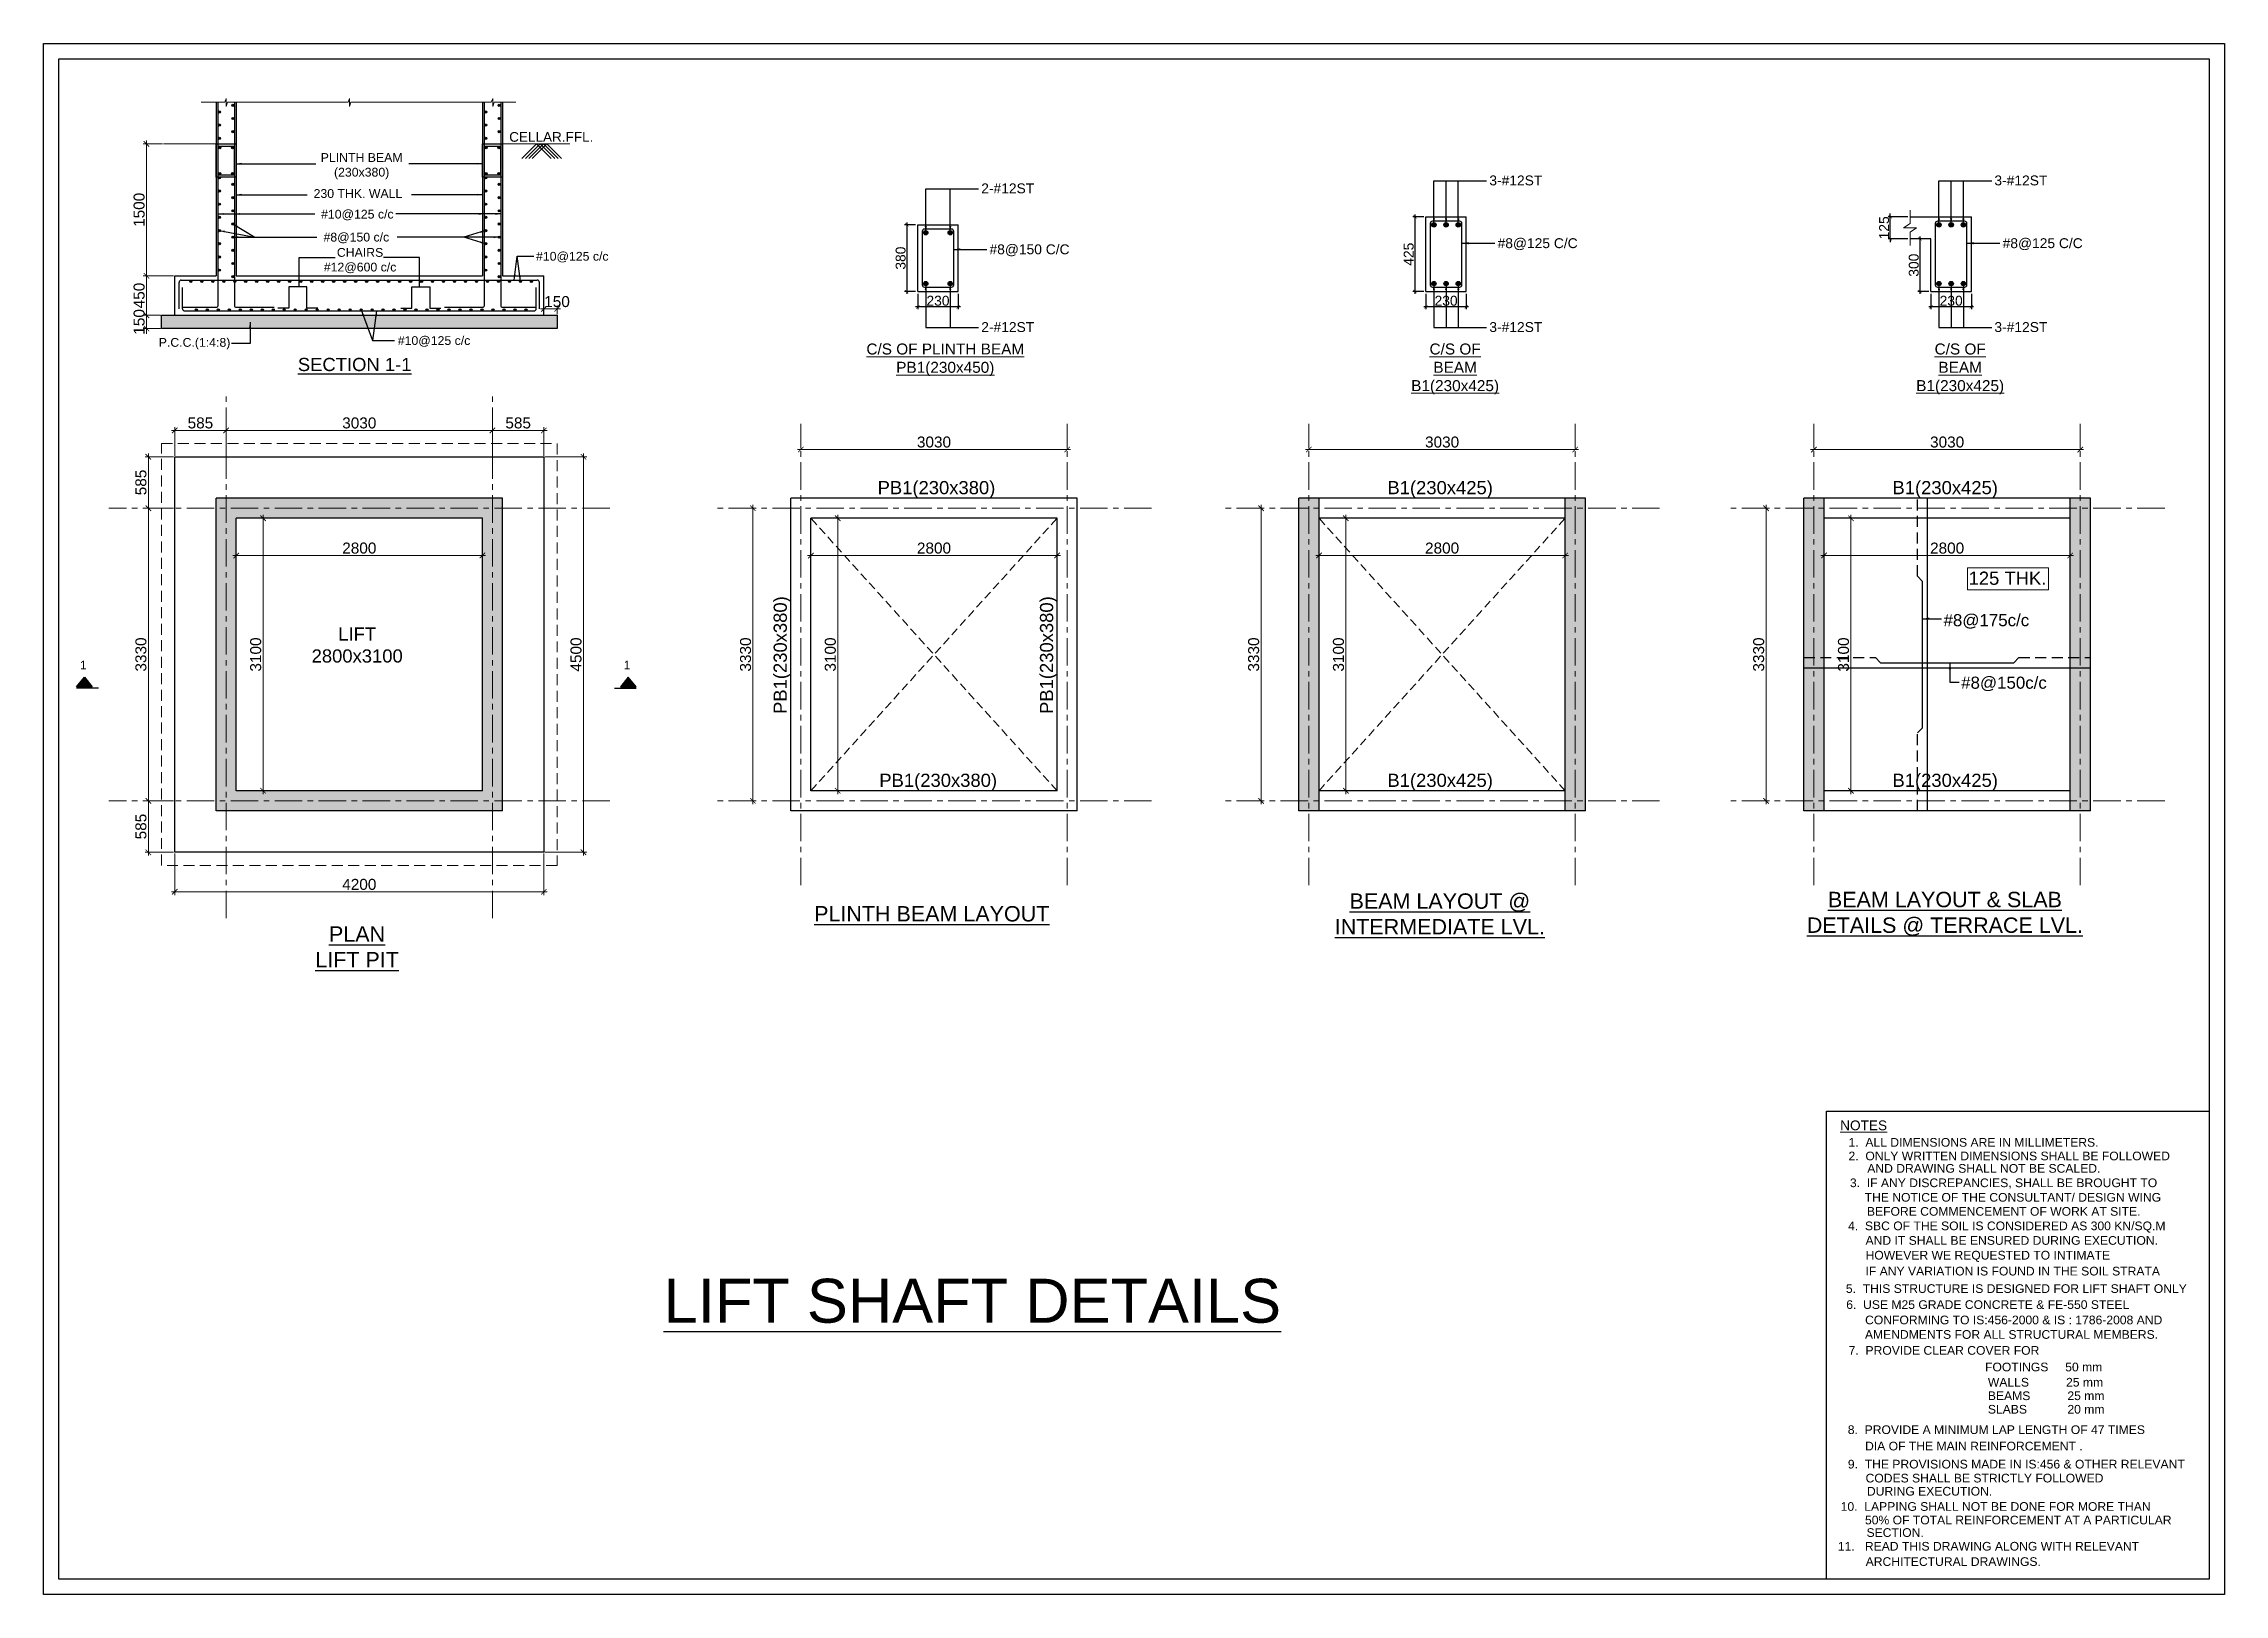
# Model space of a CAD drawing. Header units: millimetres. Extents: x 691602 to 741221, y -527859 to -492570.
import ezdxf

# ---------------------------------------------------------------- set-up
doc = ezdxf.new("R2010")
doc.units = ezdxf.units.MM
doc.header["$PDMODE"] = 3
doc.header["$PDSIZE"] = 100
for name, pattern in [('1', [0]), ('CENTER', [2, 1.25, -0.25, 0.25, -0.25]), ('HIDDEN', [0.375, 0.25, -0.125])]:
    doc.linetypes.add(name, pattern=pattern)
for name, color, linetype, lineweight in [('BEAMS', 2, '1', 30), ('CENTER LINE', 251, 'CENTER', 5), ('DIM FOOTING', 5, 'Continuous', 9), ('HAT', 8, 'Continuous', 9), ('HATCH', 251, 'Continuous', 9), ('RETAINING WALL', 1, 'Continuous', 30), ('TEXT', 7, 'Continuous', 20)]:
    doc.layers.add(name, color=color, linetype=linetype, lineweight=lineweight)
for name, color, linetype in [('COL', 4, 'Continuous'), ('Columns', 7, 'Continuous'), ('comb foot', 3, 'Continuous'), ('DIM', 5, 'Continuous'), ('FOOT', 3, 'Continuous'), ('STEEL', 3, 'Continuous'), ('TXT', 6, 'Continuous')]:
    doc.layers.add(name, color=color, linetype=linetype)
doc.styles.add('ARIAL', font='arial.ttf')
doc.styles.add('TIMES', font='arial.ttf')
doc.dimstyles.new('BEAMS', dxfattribs={"dimtxt": 225, "dimasz": 75, "dimexe": 50, "dimexo": 50, "dimgap": 25, "dimtad": 1, "dimdec": 0, "dimzin": 0, "dimdsep": 46, "dimtxsty": 'ARIAL', "dimblk1": 'ARCHTICK', "dimblk2": 'ARCHTICK', "dimsah": 1, "dimcen": 0.09, "dimdle": 50, "dimclrd": 256, "dimclre": 256, "dimclrt": 6, "dimadec": 0, "dimazin": 0, "dimtfac": 1, "dimtdec": 0, "dimtix": 1, "dimtofl": 0, "dimtmove": 2, "dimatfit": 0, "dimfxl": 1, "dimtolj": 1, "dimtzin": 0, "dimlwd": -1, "dimlwe": -1, "dimarcsym": 0})
doc.dimstyles.new('FOOTING', dxfattribs={"dimtxt": 250, "dimasz": 100, "dimexe": 60, "dimexo": 60, "dimgap": 50, "dimtad": 1, "dimdec": 0, "dimzin": 0, "dimdsep": 46, "dimtxsty": 'ARIAL', "dimblk1": 'ARCHTICK', "dimblk2": 'ARCHTICK', "dimsah": 1, "dimcen": 0.09, "dimdle": 60, "dimclrd": 256, "dimclre": 256, "dimclrt": 6, "dimadec": 0, "dimazin": 0, "dimtfac": 1, "dimtdec": 0, "dimtix": 1, "dimtofl": 0, "dimtmove": 2, "dimatfit": 0, "dimfxl": 1, "dimtolj": 1, "dimtzin": 0, "dimlwd": -1, "dimlwe": -1, "dimarcsym": 0})
doc.dimstyles.new('FOOTING FOR CF SEC', dxfattribs={"dimtxt": 250, "dimasz": 125, "dimexe": 75, "dimexo": 25, "dimgap": 40, "dimtad": 1, "dimdec": 0, "dimzin": 0, "dimdsep": 46, "dimtxsty": 'ARIAL', "dimblk1": 'ARCHTICK', "dimblk2": 'ARCHTICK', "dimsah": 1, "dimcen": 0.09, "dimdle": 75, "dimclrd": 5, "dimclre": 5, "dimclrt": 6, "dimadec": 0, "dimazin": 0, "dimtfac": 1, "dimtdec": 0, "dimtix": 1, "dimtofl": 0, "dimtmove": 2, "dimatfit": 0, "dimfxl": 1, "dimtolj": 1, "dimtzin": 0, "dimlwd": -1, "dimlwe": -1, "dimarcsym": 0})

msp = doc.modelspace()

# ---------------------------------------------------------------- texts
at = {"layer": 'TEXT', "style": 'ARIAL'}
for s, height, p in [('%%UNOTES', 221.7, (732479.8, -517296.6)), ('1.  ALL DIMENSIONS ARE IN MILLIMETERS.', 197.531, (732669.5, -517671.6)), ('2.  ONLY WRITTEN DIMENSIONS SHALL BE FOLLOWED', 197.531, (732669.5, -517981.4)), ('3.  IF ANY DISCREPANCIES, SHALL BE BROUGHT TO ', 197.531, (732701.5, -518592)), ('    AND DRAWING SHALL NOT BE SCALED.', 197.531, (732789.4, -518264.1)), ('    THE NOTICE OF THE CONSULTANT/ DESIGN WING ', 197.531, (732730.3, -518922.3)), ('4.  SBC OF THE SOIL IS CONSIDERED AS 300 KN/SQ.M ', 197.531, (732659.9, -519572)), ('    BEFORE COMMENCEMENT OF WORK AT SITE.', 197.531, (732782, -519242.5)), ('AND IT SHALL BE ENSURED DURING EXECUTION. ', 197.531, (733056.4, -519903.6)), ('HOWEVER WE REQUESTED TO INTIMATE', 197.531, (733056.4, -520239.4)), ('IF ANY VARIATION IS FOUND IN THE SOIL STRATA', 197.531, (733056.4, -520601.8)), ('5.  THIS STRUCTURE IS DESIGNED FOR LIFT SHAFT ONLY ', 197.531, (732609.4, -520999.2)), ('  6.  USE M25 GRADE CONCRETE & FE-550 STEEL ', 197.531, (732464.3, -521363.6)), ('AMENDMENTS FOR ALL STRUCTURAL MEMBERS.', 197.531, (733042.9, -522043.2)), ('CONFORMING TO IS:456-2000 & IS : 1786-2008 AND', 197.531, (733046.1, -521713)), ('7.  PROVIDE CLEAR COVER FOR ', 197.531, (732672.2, -522406.1)), ('FOOTINGS     50 mm', 197.531, (735775.9, -522783.5)), ('WALLS           25 mm', 197.531, (735839.9, -523130.3)), ('BEAMS           25 mm', 197.531, (735839.9, -523437.8)), ('SLABS            20 mm', 197.531, (735839.9, -523745.4)), ('8.  PROVIDE A MINIMUM LAP LENGTH OF 47 TIMES ', 197.531, (732653, -524210.2)), ('   DIA OF THE MAIN REINFORCEMENT .', 197.531, (732816, -524582.8)), ('9.  THE PROVISIONS MADE IN IS:456 & OTHER RELEVANT', 197.531, (732654.2, -524994.1)), ('CODES SHALL BE STRICTLY FOLLOWED ', 197.531, (733057.3, -525311.7)), ('DURING EXECUTION.', 197.531, (733088.1, -525610.5)), ('10.  LAPPING SHALL NOT BE DONE FOR MORE THAN ', 197.531, (732490.7, -525957.7)), ('50% OF TOTAL REINFORCEMENT AT A PARTICULAR ', 197.531, (733044.3, -526265.6)), ('SECTION.', 197.53, (733079.1, -526551)), ('11.   READ THIS DRAWING ALONG WITH RELEVANT ', 197.531, (732427.8, -526862.6)), ('ARCHITECTURAL DRAWINGS. ', 197.531, (733060.1, -527211.6))]:
    msp.add_text(s, height=height, dxfattribs=at).set_placement(p)
at = {"layer": 'TEXT', "ltscale": 10, "attachment_point": 1, "style": 'ARIAL'}
for s, width, heights, insert, char_height in [('\\pxsm0.75;3-#12ST', 1201.534, [-284.8], (724497.2, -495571.7), 225), ('\\pxsm0.75;3-#12ST', 1201.534, [-284.8], (735988.7, -495571.7), 225), ('\\pxsm0.75;2-#12ST', 1201.534, [-284.8], (712936.1, -495751.7), 225), ('\\A1;\\pxsm0.75;{\\C6;#8@150 C/C}', 1811.612, [-285.1], (713124.1, -497139.2), 225), ('\\A1;\\pxsm0.75;{\\C6;#8@125 C/C}', 1811.612, [-285.1], (724685.2, -496999.2), 225), ('\\A1;\\pxsm0.75;{\\C6;#8@125 C/C}', 1811.612, [-285.1], (736176.7, -496999.2), 225), ('\\pxsm0.75;2-#12ST', 1411.186, [-284.8], (712936.1, -498907.7), 225), ('\\pxsm0.75;3-#12ST', 1411.186, [-284.8], (724497.2, -498907.7), 225), ('\\pxsm0.75;3-#12ST', 1411.186, [-284.8], (735988.7, -498907.7), 225), ('\\pxsm1,qc;{\\LC/S OF PLINTH BEAM PB1(230x450)}', 3648.878, [-759.8], (710293.8, -499394.8), 250), ('\\pxsm1,qc;{\\LC/S OF BEAM B1(230x425)}', 2227.091, [-759.8], (722604.6, -499394.8), 250), ('\\pxsm1,qc;{\\LC/S OF BEAM B1(230x425)}', 2227.091, [-759.8], (734096.2, -499394.8), 250)]:
    msp.add_mtext_dynamic_manual_height_columns(s, width=width, gutter_width=10, heights=heights, dxfattribs=dict(at, insert=insert, char_height=char_height))
at = {"layer": 'TEXT', "ltscale": 10, "char_height": 300, "attachment_point": 1, "style": 'ARIAL'}
for s, insert, width in [('\\pxqc;PB1(230x380)', (711558.5, -502524), 718.211), ('\\pxqc;B1(230x425)', (723158.5, -502524), 438.675), ('\\pxqc;B1(230x425)', (734650, -502524), 438.675), ('\\pxqc;125 THK.', (735418, -504585.7), 1736.902), ('\\pxqc;LIFT \\P2800x3100', (697708.3, -505854.5), 2057.161), ('\\pxqc;PB1(230x380)', (711597.4, -509184), 718.211), ('\\pxqc;B1(230x425)', (723158.5, -509184), 438.675), ('\\pxqc;B1(230x425)', (734650, -509184), 438.675)]:
    msp.add_mtext(s, dxfattribs=dict(at, insert=insert, width=width))
at = {"layer": 'TEXT', "ltscale": 10, "char_height": 300, "width": 718.211, "attachment_point": 1, "rotation": 90, "style": 'ARIAL'}
for insert in [(708212.5, -506844.3), (714272.5, -506844.3)]:
    msp.add_mtext('\\pxqc;PB1(230x380)', dxfattribs=dict(at, insert=insert))
at = {"layer": 'TXT', "style": 'TIMES'}
msp.add_text('CELLAR.FFL.', height=220.242, dxfattribs=at).set_placement((702195.8, -494803.9))
at = {"layer": 'TXT', "color": 6, "style": 'ARIAL'}
for p in [(692430.6, -506806.6), (704802.2, -506806.6)]:
    msp.add_text('1', height=194.1, dxfattribs=at).set_placement(p)
at = {"layer": 'TXT'}
for s, insert, char_height, width, attachment_point, style in [('\\A1;\\pxqc;PLINTH BEAM\\P(230x380)', (697876.4, -495359.6), 200, 1923.605, 4, 'ARIAL'), ('\\A1;\\pxqc;CHAIRS #12@600 c/c', (697977.7, -497508.5), 200, 1650.022, 4, 'ARIAL'), ('\\pxqc;{\\LBEAM LAYOUT @ INTERMEDIATE LVL.}', (720215.9, -512373.8), 350, 6309.707, 4, 'ARIAL'), ('\\pxqc;{\\LBEAM LAYOUT & SLAB DETAILS @ TERRACE LVL.}', (731707.5, -512373.8), 350, 6309.707, 4, 'ARIAL'), ('\\pxqc;{\\LPLINTH BEAM LAYOUT}', (708654.8, -512373.8), 350, 6309.707, 4, 'ARIAL'), ('\\pxqc;{\\LPLAN\\PLIFT PIT}', (695579.1, -513123.8), 350, 6309.707, 4, 'ARIAL'), ('\\pxqc;{\\LLIFT SHAFT DETAILS}', (704072.1, -520676.7, 0), 1000, 17324.461, 1, 'TIMES')]:
    msp.add_mtext(s, dxfattribs=dict(at, insert=insert, char_height=char_height, width=width, attachment_point=attachment_point, style=style))
at = {"layer": 'TXT', "attachment_point": 4, "style": 'ARIAL'}
for s, insert, char_height in [('\\A1;230 THK. WALL', (697745.3, -495983.4), 200), ('\\A1;#10@125 c/c', (697915.1, -496471.6), 200), ('\\A1;#8@150 c/c', (697970.4, -496994.2), 200), ('\\A1;#10@125 c/c', (702806.3, -497429.8), 200), ('\\A1;P.C.C.(1:4:8)', (694221.3, -499399.5), 200), ('\\A1;#10@125 c/c', (699661.1, -499348.1), 200), ('{\\LSECTION 1-1}', (697387.1, -499874.2), 300)]:
    msp.add_mtext(s, dxfattribs=dict(at, insert=insert, char_height=char_height))
at = {"layer": 'TXT', "ltscale": 10, "char_height": 275, "width": 0.935, "attachment_point": 7, "style": 'ARIAL'}
for s, insert in [('#8@175c/c', (734831.2, -505883.3)), ('#8@150c/c', (735232.4, -507305.5))]:
    msp.add_mtext(s, dxfattribs=dict(at, insert=insert))

# ---------------------------------------------------------------- blocks, each defined once
blk = doc.blocks.new('_ArchTick')
at = {"color": 0, "linetype": 'ByBlock', "const_width": 0.15}
blk.add_lwpolyline([(-0.5, -0.5), (0.5, 0.5)], dxfattribs=at)
blk = doc.blocks.new('*D1')
at = {"layer": 'Defpoints', "color": 0, "ltscale": 2, "transparency": 16777216}
for p in [(703285, -498607), (702985, -498753), (703285, -498753)]:
    blk.add_point(p, dxfattribs=at)
at = {"layer": 'DIM FOOTING', "color": 5, "ltscale": 2, "transparency": 16777216}
for p, q in [((702910, -498607), (703360, -498607)), ((702985, -498728), (702985, -498532)), ((703285, -498728), (703285, -498532))]:
    blk.add_line(p, q, dxfattribs=at)
at = {"layer": 'DIM FOOTING', "color": 5, "ltscale": 2, "transparency": 16777216, "xscale": 125, "yscale": 125, "zscale": 125, "rotation": 180}
blk.add_blockref('_ArchTick', (702985, -498607), dxfattribs=at)
at = {"layer": 'DIM FOOTING', "color": 5, "ltscale": 2, "transparency": 16777216, "xscale": 125, "yscale": 125, "zscale": 125}
blk.add_blockref('_ArchTick', (703285, -498607), dxfattribs=at)
at = {"layer": 'DIM FOOTING', "color": 6, "ltscale": 2, "transparency": 16777216, "insert": (703284, -498442), "char_height": 250, "attachment_point": 5, "style": 'ARIAL'}
blk.add_mtext('\\A1;150', dxfattribs=at)
blk = doc.blocks.new('*D2')
at = {"layer": 'Defpoints', "color": 0, "ltscale": 2, "transparency": 16777216}
for p in [(693943, -497853), (694585, -497853, 0), (694285, -498753)]:
    blk.add_point(p, dxfattribs=at)
at = {"layer": 'DIM FOOTING', "color": 5, "ltscale": 2, "transparency": 16777216}
for p, q in [((694560, -497853), (693868, -497853)), ((693943, -498828), (693943, -497778)), ((694260, -498753), (693868, -498753))]:
    blk.add_line(p, q, dxfattribs=at)
at = {"layer": 'DIM FOOTING', "color": 5, "ltscale": 2, "transparency": 16777216, "xscale": 125, "yscale": 125, "zscale": 125}
for p, rotation in [((693943, -497853), 90), ((693943, -498753), 270)]:
    blk.add_blockref('_ArchTick', p, dxfattribs=dict(at, rotation=rotation))
at = {"layer": 'DIM FOOTING', "color": 6, "ltscale": 2, "transparency": 16777216, "insert": (693776, -498303), "char_height": 250, "attachment_point": 5, "rotation": 90, "style": 'ARIAL'}
blk.add_mtext('\\A1;450 ', dxfattribs=at)
blk = doc.blocks.new('*D3')
at = {"layer": 'Defpoints', "color": 0, "ltscale": 2, "transparency": 16777216}
for p in [(693943, -499053), (694285, -498753), (694285, -499053)]:
    blk.add_point(p, dxfattribs=at)
at = {"layer": 'DIM FOOTING', "color": 5, "ltscale": 2, "transparency": 16777216}
for p, q in [((693943, -498753), (693943, -498628)), ((694260, -498753), (693868, -498753)), ((694260, -499053), (693868, -499053)), ((693943, -498753), (693943, -499053)), ((693943, -499053), (693943, -499178))]:
    blk.add_line(p, q, dxfattribs=at)
at = {"layer": 'DIM FOOTING', "color": 5, "ltscale": 2, "transparency": 16777216, "xscale": 125, "yscale": 125, "zscale": 125}
for p, rotation in [((693943, -498753), 270), ((693943, -499053), 90)]:
    blk.add_blockref('_ArchTick', p, dxfattribs=dict(at, rotation=rotation))
at = {"layer": 'DIM FOOTING', "color": 6, "ltscale": 2, "transparency": 16777216, "insert": (693776, -498903), "char_height": 250, "attachment_point": 5, "rotation": 90, "style": 'ARIAL'}
blk.add_mtext('\\A1;150 ', dxfattribs=at)
blk = doc.blocks.new('*D4')
at = {"layer": 'Defpoints', "color": 0, "ltscale": 2, "transparency": 16777216}
for p in [(694329, -494853), (693943, -497853), (694585, -497853, 0)]:
    blk.add_point(p, dxfattribs=at)
at = {"layer": 'DIM FOOTING', "color": 5, "ltscale": 2, "transparency": 16777216}
for p, q in [((694304, -494853), (693868, -494853)), ((693943, -494778), (693943, -497928)), ((694560, -497853), (693868, -497853))]:
    blk.add_line(p, q, dxfattribs=at)
at = {"layer": 'DIM FOOTING', "color": 5, "ltscale": 2, "transparency": 16777216, "xscale": 125, "yscale": 125, "zscale": 125}
for p, rotation in [((693943, -494853), 90), ((693943, -497853), 270)]:
    blk.add_blockref('_ArchTick', p, dxfattribs=dict(at, rotation=rotation))
at = {"layer": 'DIM FOOTING', "color": 6, "ltscale": 2, "transparency": 16777216, "insert": (693776, -496353), "char_height": 250, "attachment_point": 5, "rotation": 90, "style": 'ARIAL'}
blk.add_mtext('\\A1;1500 ', dxfattribs=at)
blk = doc.blocks.new('*D5')
at = {"layer": 'Defpoints', "color": 0, "ltscale": 2, "transparency": 16777216}
for p in [(696595, -503372), (696595, -503372), (696595, -509572)]:
    blk.add_point(p, dxfattribs=at)
at = {"layer": 'DIM FOOTING', "color": 5, "ltscale": 2, "transparency": 16777216}
for p, q in [((696595, -509647), (696595, -503297)), ((696620, -503372), (696670, -503372)), ((696620, -509572), (696670, -509572))]:
    blk.add_line(p, q, dxfattribs=at)
at = {"layer": 'DIM FOOTING', "color": 5, "ltscale": 2, "transparency": 16777216, "xscale": 125, "yscale": 125, "zscale": 125}
for p, rotation in [((696595, -503372), 90), ((696595, -509572), 270)]:
    blk.add_blockref('_ArchTick', p, dxfattribs=dict(at, rotation=rotation))
at = {"layer": 'DIM FOOTING', "color": 6, "ltscale": 2, "transparency": 16777216, "insert": (696428, -506472), "char_height": 250, "attachment_point": 5, "rotation": 90, "style": 'ARIAL'}
blk.add_mtext('\\A1;3100', dxfattribs=at)
blk = doc.blocks.new('*D6')
at = {"layer": 'Defpoints', "color": 0, "ltscale": 2, "transparency": 16777216}
for p in [(695985, -504219), (701585, -504219), (701585, -504219)]:
    blk.add_point(p, dxfattribs=at)
at = {"layer": 'DIM FOOTING', "color": 5, "ltscale": 2, "transparency": 16777216}
for p, q in [((695910, -504219), (701660, -504219)), ((695985, -504194), (695985, -504144)), ((701585, -504194), (701585, -504144))]:
    blk.add_line(p, q, dxfattribs=at)
at = {"layer": 'DIM FOOTING', "color": 5, "ltscale": 2, "transparency": 16777216, "xscale": 125, "yscale": 125, "zscale": 125, "rotation": 180}
blk.add_blockref('_ArchTick', (695985, -504219), dxfattribs=at)
at = {"layer": 'DIM FOOTING', "color": 5, "ltscale": 2, "transparency": 16777216, "xscale": 125, "yscale": 125, "zscale": 125}
blk.add_blockref('_ArchTick', (701585, -504219), dxfattribs=at)
at = {"layer": 'DIM FOOTING', "color": 6, "ltscale": 2, "transparency": 16777216, "insert": (698785, -504051), "char_height": 250, "attachment_point": 5, "style": 'ARIAL'}
blk.add_mtext('\\A1;2800', dxfattribs=at)
blk = doc.blocks.new('*D7')
at = {"layer": 'Defpoints', "color": 0, "ltscale": 2, "transparency": 16777216}
for p in [(702985, -501972), (703885, -501972), (702985, -510972)]:
    blk.add_point(p, dxfattribs=at)
at = {"layer": 'DIM FOOTING', "color": 5, "ltscale": 2, "transparency": 16777216}
for p, q in [((703010, -501972), (703960, -501972)), ((703885, -511047), (703885, -501897)), ((703010, -510972), (703960, -510972))]:
    blk.add_line(p, q, dxfattribs=at)
at = {"layer": 'DIM FOOTING', "color": 5, "ltscale": 2, "transparency": 16777216, "xscale": 125, "yscale": 125, "zscale": 125}
for p, rotation in [((703885, -501972), 90), ((703885, -510972), 270)]:
    blk.add_blockref('_ArchTick', p, dxfattribs=dict(at, rotation=rotation))
at = {"layer": 'DIM FOOTING', "color": 6, "ltscale": 2, "transparency": 16777216, "insert": (703717, -506472), "char_height": 250, "attachment_point": 5, "rotation": 90, "style": 'ARIAL'}
blk.add_mtext('\\A1;4500', dxfattribs=at)
blk = doc.blocks.new('*D8')
at = {"layer": 'Defpoints', "color": 0, "ltscale": 2, "transparency": 16777216}
for p in [(694585, -510972), (702985, -510972), (702985, -511872)]:
    blk.add_point(p, dxfattribs=at)
at = {"layer": 'DIM FOOTING', "color": 5, "ltscale": 2, "transparency": 16777216}
for p, q in [((694585, -510997), (694585, -511947)), ((702985, -510997), (702985, -511947)), ((694510, -511872), (703060, -511872))]:
    blk.add_line(p, q, dxfattribs=at)
at = {"layer": 'DIM FOOTING', "color": 5, "ltscale": 2, "transparency": 16777216, "xscale": 125, "yscale": 125, "zscale": 125, "rotation": 180}
blk.add_blockref('_ArchTick', (694585, -511872), dxfattribs=at)
at = {"layer": 'DIM FOOTING', "color": 5, "ltscale": 2, "transparency": 16777216, "xscale": 125, "yscale": 125, "zscale": 125}
blk.add_blockref('_ArchTick', (702985, -511872), dxfattribs=at)
at = {"layer": 'DIM FOOTING', "color": 6, "ltscale": 2, "transparency": 16777216, "insert": (698785, -511704), "char_height": 250, "attachment_point": 5, "style": 'ARIAL'}
blk.add_mtext('\\A1;4200', dxfattribs=at)
blk = doc.blocks.new('*D9')
at = {"layer": 'Defpoints', "color": 0, "ltscale": 2, "transparency": 16777216}
for p in [(693985, -501972), (694585, -501972), (694585, -503142)]:
    blk.add_point(p, dxfattribs=at)
at = {"layer": 'DIM FOOTING', "color": 5, "ltscale": 2, "transparency": 16777216}
for p, q in [((694560, -501972), (693910, -501972)), ((693985, -503217), (693985, -501897)), ((694560, -503142), (693910, -503142))]:
    blk.add_line(p, q, dxfattribs=at)
at = {"layer": 'DIM FOOTING', "color": 5, "ltscale": 2, "transparency": 16777216, "xscale": 125, "yscale": 125, "zscale": 125}
for p, rotation in [((693985, -501972), 90), ((693985, -503142), 270)]:
    blk.add_blockref('_ArchTick', p, dxfattribs=dict(at, rotation=rotation))
at = {"layer": 'DIM FOOTING', "color": 6, "ltscale": 2, "transparency": 16777216, "insert": (693817, -502557), "char_height": 250, "attachment_point": 5, "rotation": 90, "style": 'ARIAL'}
blk.add_mtext('\\A1;585', dxfattribs=at)
blk = doc.blocks.new('*D10')
at = {"layer": 'Defpoints', "color": 0, "ltscale": 2, "transparency": 16777216}
for p in [(694585, -509802), (693985, -510972), (694585, -510972)]:
    blk.add_point(p, dxfattribs=at)
at = {"layer": 'DIM FOOTING', "color": 5, "ltscale": 2, "transparency": 16777216}
for p, q in [((694560, -509802), (693910, -509802)), ((693985, -509727), (693985, -511047)), ((694560, -510972), (693910, -510972))]:
    blk.add_line(p, q, dxfattribs=at)
at = {"layer": 'DIM FOOTING', "color": 5, "ltscale": 2, "transparency": 16777216, "xscale": 125, "yscale": 125, "zscale": 125}
for p, rotation in [((693985, -509802), 90), ((693985, -510972), 270)]:
    blk.add_blockref('_ArchTick', p, dxfattribs=dict(at, rotation=rotation))
at = {"layer": 'DIM FOOTING', "color": 6, "ltscale": 2, "transparency": 16777216, "insert": (693817, -510387), "char_height": 250, "attachment_point": 5, "rotation": 90, "style": 'ARIAL'}
blk.add_mtext('\\A1;585', dxfattribs=at)
blk = doc.blocks.new('*D11')
at = {"layer": 'Defpoints', "color": 0, "ltscale": 2, "transparency": 16777216}
for p in [(694585, -503142), (693985, -509802), (694585, -509802)]:
    blk.add_point(p, dxfattribs=at)
at = {"layer": 'DIM FOOTING', "color": 5, "ltscale": 2, "transparency": 16777216}
for p, q in [((693985, -503067), (693985, -509877)), ((694560, -503142), (693910, -503142)), ((694560, -509802), (693910, -509802))]:
    blk.add_line(p, q, dxfattribs=at)
at = {"layer": 'DIM FOOTING', "color": 5, "ltscale": 2, "transparency": 16777216, "xscale": 125, "yscale": 125, "zscale": 125}
for p, rotation in [((693985, -503142), 90), ((693985, -509802), 270)]:
    blk.add_blockref('_ArchTick', p, dxfattribs=dict(at, rotation=rotation))
at = {"layer": 'DIM FOOTING', "color": 6, "ltscale": 2, "transparency": 16777216, "insert": (693817, -506472), "char_height": 250, "attachment_point": 5, "rotation": 90, "style": 'ARIAL'}
blk.add_mtext('\\A1;3330', dxfattribs=at)
blk = doc.blocks.new('*D12')
at = {"layer": 'Defpoints', "color": 0, "ltscale": 2, "transparency": 16777216}
for p in [(701815, -501372), (701815, -501972), (702985, -501972)]:
    blk.add_point(p, dxfattribs=at)
at = {"layer": 'DIM FOOTING', "color": 5, "ltscale": 2, "transparency": 16777216}
for p, q in [((703060, -501372), (701740, -501372)), ((701815, -501947), (701815, -501297)), ((702985, -501947), (702985, -501297))]:
    blk.add_line(p, q, dxfattribs=at)
at = {"layer": 'DIM FOOTING', "color": 5, "ltscale": 2, "transparency": 16777216, "xscale": 125, "yscale": 125, "zscale": 125, "rotation": 180}
blk.add_blockref('_ArchTick', (701815, -501372), dxfattribs=at)
at = {"layer": 'DIM FOOTING', "color": 5, "ltscale": 2, "transparency": 16777216, "xscale": 125, "yscale": 125, "zscale": 125}
blk.add_blockref('_ArchTick', (702985, -501372), dxfattribs=at)
at = {"layer": 'DIM FOOTING', "color": 6, "ltscale": 2, "transparency": 16777216, "insert": (702400, -501204), "char_height": 250, "attachment_point": 5, "style": 'ARIAL'}
blk.add_mtext('\\A1;585', dxfattribs=at)
blk = doc.blocks.new('*D13')
at = {"layer": 'Defpoints', "color": 0, "ltscale": 2, "transparency": 16777216}
for p in [(701815, -501372), (695755, -501972), (701815, -501972)]:
    blk.add_point(p, dxfattribs=at)
at = {"layer": 'DIM FOOTING', "color": 5, "ltscale": 2, "transparency": 16777216}
for p, q in [((695680, -501372), (701890, -501372)), ((695755, -501947), (695755, -501297)), ((701815, -501947), (701815, -501297))]:
    blk.add_line(p, q, dxfattribs=at)
at = {"layer": 'DIM FOOTING', "color": 5, "ltscale": 2, "transparency": 16777216, "xscale": 125, "yscale": 125, "zscale": 125, "rotation": 180}
blk.add_blockref('_ArchTick', (695755, -501372), dxfattribs=at)
at = {"layer": 'DIM FOOTING', "color": 5, "ltscale": 2, "transparency": 16777216, "xscale": 125, "yscale": 125, "zscale": 125}
blk.add_blockref('_ArchTick', (701815, -501372), dxfattribs=at)
at = {"layer": 'DIM FOOTING', "color": 6, "ltscale": 2, "transparency": 16777216, "insert": (698785, -501204), "char_height": 250, "attachment_point": 5, "style": 'ARIAL'}
blk.add_mtext('\\A1;3030', dxfattribs=at)
blk = doc.blocks.new('*D14')
at = {"layer": 'Defpoints', "color": 0, "ltscale": 2, "transparency": 16777216}
for p in [(695755, -501372), (694585, -501972), (695755, -501972)]:
    blk.add_point(p, dxfattribs=at)
at = {"layer": 'DIM FOOTING', "color": 5, "ltscale": 2, "transparency": 16777216}
for p, q in [((694510, -501372), (695830, -501372)), ((694585, -501947), (694585, -501297)), ((695755, -501947), (695755, -501297))]:
    blk.add_line(p, q, dxfattribs=at)
at = {"layer": 'DIM FOOTING', "color": 5, "ltscale": 2, "transparency": 16777216, "xscale": 125, "yscale": 125, "zscale": 125, "rotation": 180}
blk.add_blockref('_ArchTick', (694585, -501372), dxfattribs=at)
at = {"layer": 'DIM FOOTING', "color": 5, "ltscale": 2, "transparency": 16777216, "xscale": 125, "yscale": 125, "zscale": 125}
blk.add_blockref('_ArchTick', (695755, -501372), dxfattribs=at)
at = {"layer": 'DIM FOOTING', "color": 6, "ltscale": 2, "transparency": 16777216, "insert": (695170, -501204), "char_height": 250, "attachment_point": 5, "style": 'ARIAL'}
blk.add_mtext('\\A1;585', dxfattribs=at)
blk = doc.blocks.new('*D15')
at = {"layer": 'Defpoints', "color": 0, "ltscale": 2, "transparency": 16777216}
for p in [(709671, -503372), (709671, -503372), (709671, -509572)]:
    blk.add_point(p, dxfattribs=at)
at = {"layer": 'DIM FOOTING', "color": 5, "ltscale": 2, "transparency": 16777216}
for p, q in [((709671, -509647), (709671, -503297)), ((709696, -503372), (709746, -503372)), ((709696, -509572), (709746, -509572))]:
    blk.add_line(p, q, dxfattribs=at)
at = {"layer": 'DIM FOOTING', "color": 5, "ltscale": 2, "transparency": 16777216, "xscale": 125, "yscale": 125, "zscale": 125}
for p, rotation in [((709671, -503372), 90), ((709671, -509572), 270)]:
    blk.add_blockref('_ArchTick', p, dxfattribs=dict(at, rotation=rotation))
at = {"layer": 'DIM FOOTING', "color": 6, "ltscale": 2, "transparency": 16777216, "insert": (709503, -506472), "char_height": 250, "attachment_point": 5, "rotation": 90, "style": 'ARIAL'}
blk.add_mtext('\\A1;3100', dxfattribs=at)
blk = doc.blocks.new('*D16')
at = {"layer": 'Defpoints', "color": 0, "ltscale": 2, "transparency": 16777216}
for p in [(709061, -504219), (714661, -504219), (714661, -504219)]:
    blk.add_point(p, dxfattribs=at)
at = {"layer": 'DIM FOOTING', "color": 5, "ltscale": 2, "transparency": 16777216}
for p, q in [((708986, -504219), (714736, -504219)), ((709061, -504194), (709061, -504144)), ((714661, -504194), (714661, -504144))]:
    blk.add_line(p, q, dxfattribs=at)
at = {"layer": 'DIM FOOTING', "color": 5, "ltscale": 2, "transparency": 16777216, "xscale": 125, "yscale": 125, "zscale": 125, "rotation": 180}
blk.add_blockref('_ArchTick', (709061, -504219), dxfattribs=at)
at = {"layer": 'DIM FOOTING', "color": 5, "ltscale": 2, "transparency": 16777216, "xscale": 125, "yscale": 125, "zscale": 125}
blk.add_blockref('_ArchTick', (714661, -504219), dxfattribs=at)
at = {"layer": 'DIM FOOTING', "color": 6, "ltscale": 2, "transparency": 16777216, "insert": (711861, -504051), "char_height": 250, "attachment_point": 5, "style": 'ARIAL'}
blk.add_mtext('\\A1;2800', dxfattribs=at)
blk = doc.blocks.new('*D17')
at = {"layer": 'Defpoints', "color": 0, "ltscale": 2, "transparency": 16777216}
for p in [(707741, -503142), (707741, -503142), (707741, -509802)]:
    blk.add_point(p, dxfattribs=at)
at = {"layer": 'DIM FOOTING', "color": 5, "ltscale": 2, "transparency": 16777216}
for p, q in [((707741, -509877), (707741, -503067)), ((707766, -503142), (707816, -503142)), ((707766, -509802), (707816, -509802))]:
    blk.add_line(p, q, dxfattribs=at)
at = {"layer": 'DIM FOOTING', "color": 5, "ltscale": 2, "transparency": 16777216, "xscale": 125, "yscale": 125, "zscale": 125}
for p, rotation in [((707741, -503142), 90), ((707741, -509802), 270)]:
    blk.add_blockref('_ArchTick', p, dxfattribs=dict(at, rotation=rotation))
at = {"layer": 'DIM FOOTING', "color": 6, "ltscale": 2, "transparency": 16777216, "insert": (707574, -506472), "char_height": 250, "attachment_point": 5, "rotation": 90, "style": 'ARIAL'}
blk.add_mtext('\\A1;3330', dxfattribs=at)
blk = doc.blocks.new('*D18')
at = {"layer": 'Defpoints', "color": 0, "ltscale": 2, "transparency": 16777216}
for p in [(708831, -501806), (714891, -501806), (714891, -501806)]:
    blk.add_point(p, dxfattribs=at)
at = {"layer": 'DIM FOOTING', "color": 5, "ltscale": 2, "transparency": 16777216}
for p, q in [((708756, -501806), (714966, -501806)), ((708831, -501781), (708831, -501731)), ((714891, -501781), (714891, -501731))]:
    blk.add_line(p, q, dxfattribs=at)
at = {"layer": 'DIM FOOTING', "color": 5, "ltscale": 2, "transparency": 16777216, "xscale": 125, "yscale": 125, "zscale": 125, "rotation": 180}
blk.add_blockref('_ArchTick', (708831, -501806), dxfattribs=at)
at = {"layer": 'DIM FOOTING', "color": 5, "ltscale": 2, "transparency": 16777216, "xscale": 125, "yscale": 125, "zscale": 125}
blk.add_blockref('_ArchTick', (714891, -501806), dxfattribs=at)
at = {"layer": 'DIM FOOTING', "color": 6, "ltscale": 2, "transparency": 16777216, "insert": (711861, -501638), "char_height": 250, "attachment_point": 5, "style": 'ARIAL'}
blk.add_mtext('\\A1;3030', dxfattribs=at)
blk = doc.blocks.new('*D19')
at = {"layer": 'Defpoints', "color": 0, "ltscale": 10, "transparency": 16777216}
for p in [(711492, -498212), (711492, -498562), (712412, -498212)]:
    blk.add_point(p, dxfattribs=at)
at = {"layer": 'DIM', "ltscale": 10, "transparency": 16777216}
for p, q in [((712462, -498562), (711442, -498562)), ((711492, -498262), (711492, -498612)), ((712412, -498262), (712412, -498612))]:
    blk.add_line(p, q, dxfattribs=at)
at = {"layer": 'DIM', "ltscale": 10, "transparency": 16777216, "xscale": 75, "yscale": 75, "zscale": 75, "rotation": 180}
blk.add_blockref('_ArchTick', (711492, -498562), dxfattribs=at)
at = {"layer": 'DIM', "ltscale": 10, "transparency": 16777216, "xscale": 75, "yscale": 75, "zscale": 75}
blk.add_blockref('_ArchTick', (712412, -498562), dxfattribs=at)
at = {"layer": 'DIM', "color": 6, "ltscale": 10, "transparency": 16777216, "insert": (711952, -498423), "char_height": 225, "attachment_point": 5, "style": 'ARIAL'}
blk.add_mtext('\\A1;230', dxfattribs=at)
blk = doc.blocks.new('*D20')
at = {"layer": 'Defpoints', "color": 0, "ltscale": 10, "transparency": 16777216}
for p in [(711492, -496692), (711242, -498212), (711492, -498212)]:
    blk.add_point(p, dxfattribs=at)
at = {"layer": 'DIM', "ltscale": 10, "transparency": 16777216}
for p, q in [((711242, -496642), (711242, -498262)), ((711442, -496692), (711192, -496692)), ((711442, -498212), (711192, -498212))]:
    blk.add_line(p, q, dxfattribs=at)
at = {"layer": 'DIM', "ltscale": 10, "transparency": 16777216, "xscale": 75, "yscale": 75, "zscale": 75}
for p, rotation in [((711242, -496692), 90), ((711242, -498212), 270)]:
    blk.add_blockref('_ArchTick', p, dxfattribs=dict(at, rotation=rotation))
at = {"layer": 'DIM', "color": 6, "ltscale": 10, "transparency": 16777216, "insert": (711102, -497452), "char_height": 225, "attachment_point": 5, "rotation": 90, "style": 'ARIAL'}
blk.add_mtext('\\A1;380', dxfattribs=at)
blk = doc.blocks.new('*D21')
at = {"layer": 'Defpoints', "color": 0, "ltscale": 2, "transparency": 16777216}
for p in [(721232, -503372), (721232, -503372), (721232, -509572)]:
    blk.add_point(p, dxfattribs=at)
at = {"layer": 'DIM FOOTING', "color": 5, "ltscale": 2, "transparency": 16777216}
for p, q in [((721232, -509647), (721232, -503297)), ((721257, -503372), (721307, -503372)), ((721257, -509572), (721307, -509572))]:
    blk.add_line(p, q, dxfattribs=at)
at = {"layer": 'DIM FOOTING', "color": 5, "ltscale": 2, "transparency": 16777216, "xscale": 125, "yscale": 125, "zscale": 125}
for p, rotation in [((721232, -503372), 90), ((721232, -509572), 270)]:
    blk.add_blockref('_ArchTick', p, dxfattribs=dict(at, rotation=rotation))
at = {"layer": 'DIM FOOTING', "color": 6, "ltscale": 2, "transparency": 16777216, "insert": (721065, -506472), "char_height": 250, "attachment_point": 5, "rotation": 90, "style": 'ARIAL'}
blk.add_mtext('\\A1;3100', dxfattribs=at)
blk = doc.blocks.new('*D22')
at = {"layer": 'Defpoints', "color": 0, "ltscale": 2, "transparency": 16777216}
for p in [(720622, -504219), (726222, -504219), (726222, -504219)]:
    blk.add_point(p, dxfattribs=at)
at = {"layer": 'DIM FOOTING', "color": 5, "ltscale": 2, "transparency": 16777216}
for p, q in [((720547, -504219), (726297, -504219)), ((720622, -504194), (720622, -504144)), ((726222, -504194), (726222, -504144))]:
    blk.add_line(p, q, dxfattribs=at)
at = {"layer": 'DIM FOOTING', "color": 5, "ltscale": 2, "transparency": 16777216, "xscale": 125, "yscale": 125, "zscale": 125, "rotation": 180}
blk.add_blockref('_ArchTick', (720622, -504219), dxfattribs=at)
at = {"layer": 'DIM FOOTING', "color": 5, "ltscale": 2, "transparency": 16777216, "xscale": 125, "yscale": 125, "zscale": 125}
blk.add_blockref('_ArchTick', (726222, -504219), dxfattribs=at)
at = {"layer": 'DIM FOOTING', "color": 6, "ltscale": 2, "transparency": 16777216, "insert": (723422, -504051), "char_height": 250, "attachment_point": 5, "style": 'ARIAL'}
blk.add_mtext('\\A1;2800', dxfattribs=at)
blk = doc.blocks.new('*D24')
at = {"layer": 'Defpoints', "color": 0, "ltscale": 2, "transparency": 16777216}
for p in [(719302, -503142), (719302, -503142), (719302, -509802)]:
    blk.add_point(p, dxfattribs=at)
at = {"layer": 'DIM FOOTING', "color": 5, "ltscale": 2, "transparency": 16777216}
for p, q in [((719302, -509877), (719302, -503067)), ((719327, -503142), (719377, -503142)), ((719327, -509802), (719377, -509802))]:
    blk.add_line(p, q, dxfattribs=at)
at = {"layer": 'DIM FOOTING', "color": 5, "ltscale": 2, "transparency": 16777216, "xscale": 125, "yscale": 125, "zscale": 125}
for p, rotation in [((719302, -503142), 90), ((719302, -509802), 270)]:
    blk.add_blockref('_ArchTick', p, dxfattribs=dict(at, rotation=rotation))
at = {"layer": 'DIM FOOTING', "color": 6, "ltscale": 2, "transparency": 16777216, "insert": (719135, -506472), "char_height": 250, "attachment_point": 5, "rotation": 90, "style": 'ARIAL'}
blk.add_mtext('\\A1;3330', dxfattribs=at)
blk = doc.blocks.new('*D23')
at = {"layer": 'Defpoints', "color": 0, "ltscale": 2, "transparency": 16777216}
for p in [(720392, -501806), (726452, -501806), (726452, -501806)]:
    blk.add_point(p, dxfattribs=at)
at = {"layer": 'DIM FOOTING', "color": 5, "ltscale": 2, "transparency": 16777216}
for p, q in [((720317, -501806), (726527, -501806)), ((720392, -501781), (720392, -501731)), ((726452, -501781), (726452, -501731))]:
    blk.add_line(p, q, dxfattribs=at)
at = {"layer": 'DIM FOOTING', "color": 5, "ltscale": 2, "transparency": 16777216, "xscale": 125, "yscale": 125, "zscale": 125, "rotation": 180}
blk.add_blockref('_ArchTick', (720392, -501806), dxfattribs=at)
at = {"layer": 'DIM FOOTING', "color": 5, "ltscale": 2, "transparency": 16777216, "xscale": 125, "yscale": 125, "zscale": 125}
blk.add_blockref('_ArchTick', (726452, -501806), dxfattribs=at)
at = {"layer": 'DIM FOOTING', "color": 6, "ltscale": 2, "transparency": 16777216, "insert": (723422, -501638), "char_height": 250, "attachment_point": 5, "style": 'ARIAL'}
blk.add_mtext('\\A1;3030', dxfattribs=at)
blk = doc.blocks.new('*D25')
at = {"layer": 'Defpoints', "color": 0, "ltscale": 10, "transparency": 16777216}
for p in [(723053, -498212), (723053, -498562), (723973, -498212)]:
    blk.add_point(p, dxfattribs=at)
at = {"layer": 'DIM', "ltscale": 10, "transparency": 16777216}
for p, q in [((724023, -498562), (723003, -498562)), ((723053, -498262), (723053, -498612)), ((723973, -498262), (723973, -498612))]:
    blk.add_line(p, q, dxfattribs=at)
at = {"layer": 'DIM', "ltscale": 10, "transparency": 16777216, "xscale": 75, "yscale": 75, "zscale": 75, "rotation": 180}
blk.add_blockref('_ArchTick', (723053, -498562), dxfattribs=at)
at = {"layer": 'DIM', "ltscale": 10, "transparency": 16777216, "xscale": 75, "yscale": 75, "zscale": 75}
blk.add_blockref('_ArchTick', (723973, -498562), dxfattribs=at)
at = {"layer": 'DIM', "color": 6, "ltscale": 10, "transparency": 16777216, "insert": (723513, -498423), "char_height": 225, "attachment_point": 5, "style": 'ARIAL'}
blk.add_mtext('\\A1;230', dxfattribs=at)
blk = doc.blocks.new('*D26')
at = {"layer": 'Defpoints', "color": 0, "ltscale": 10, "transparency": 16777216}
for p in [(723053, -496512), (722803, -498212), (723053, -498212)]:
    blk.add_point(p, dxfattribs=at)
at = {"layer": 'DIM', "ltscale": 10, "transparency": 16777216}
for p, q in [((723003, -496512), (722753, -496512)), ((722803, -496462), (722803, -498262)), ((723003, -498212), (722753, -498212))]:
    blk.add_line(p, q, dxfattribs=at)
at = {"layer": 'DIM', "ltscale": 10, "transparency": 16777216, "xscale": 75, "yscale": 75, "zscale": 75}
for p, rotation in [((722803, -496512), 90), ((722803, -498212), 270)]:
    blk.add_blockref('_ArchTick', p, dxfattribs=dict(at, rotation=rotation))
at = {"layer": 'DIM', "color": 6, "ltscale": 10, "transparency": 16777216, "insert": (722663, -497362), "char_height": 225, "attachment_point": 5, "rotation": 90, "style": 'ARIAL'}
blk.add_mtext('\\A1;425', dxfattribs=at)
blk = doc.blocks.new('*D27')
at = {"layer": 'Defpoints', "color": 0, "ltscale": 2, "transparency": 16777216}
for p in [(732724, -503372), (732724, -503372), (732724, -509572)]:
    blk.add_point(p, dxfattribs=at)
at = {"layer": 'DIM FOOTING', "color": 5, "ltscale": 2, "transparency": 16777216}
for p, q in [((732724, -509647), (732724, -503297)), ((732749, -503372), (732799, -503372)), ((732749, -509572), (732799, -509572))]:
    blk.add_line(p, q, dxfattribs=at)
at = {"layer": 'DIM FOOTING', "color": 5, "ltscale": 2, "transparency": 16777216, "xscale": 125, "yscale": 125, "zscale": 125}
for p, rotation in [((732724, -503372), 90), ((732724, -509572), 270)]:
    blk.add_blockref('_ArchTick', p, dxfattribs=dict(at, rotation=rotation))
at = {"layer": 'DIM FOOTING', "color": 6, "ltscale": 2, "transparency": 16777216, "insert": (732556, -506472), "char_height": 250, "attachment_point": 5, "rotation": 90, "style": 'ARIAL'}
blk.add_mtext('\\A1;3100', dxfattribs=at)
blk = doc.blocks.new('*D28')
at = {"layer": 'Defpoints', "color": 0, "ltscale": 2, "transparency": 16777216}
for p in [(732113, -504219), (737713, -504219), (737713, -504219)]:
    blk.add_point(p, dxfattribs=at)
at = {"layer": 'DIM FOOTING', "color": 5, "ltscale": 2, "transparency": 16777216}
for p, q in [((732038, -504219), (737788, -504219)), ((732113, -504194), (732113, -504144)), ((737713, -504194), (737713, -504144))]:
    blk.add_line(p, q, dxfattribs=at)
at = {"layer": 'DIM FOOTING', "color": 5, "ltscale": 2, "transparency": 16777216, "xscale": 125, "yscale": 125, "zscale": 125, "rotation": 180}
blk.add_blockref('_ArchTick', (732113, -504219), dxfattribs=at)
at = {"layer": 'DIM FOOTING', "color": 5, "ltscale": 2, "transparency": 16777216, "xscale": 125, "yscale": 125, "zscale": 125}
blk.add_blockref('_ArchTick', (737713, -504219), dxfattribs=at)
at = {"layer": 'DIM FOOTING', "color": 6, "ltscale": 2, "transparency": 16777216, "insert": (734913, -504051), "char_height": 250, "attachment_point": 5, "style": 'ARIAL'}
blk.add_mtext('\\A1;2800', dxfattribs=at)
blk = doc.blocks.new('*D29')
at = {"layer": 'Defpoints', "color": 0, "ltscale": 2, "transparency": 16777216}
for p in [(730794, -503142), (730794, -503142), (730794, -509802)]:
    blk.add_point(p, dxfattribs=at)
at = {"layer": 'DIM FOOTING', "color": 5, "ltscale": 2, "transparency": 16777216}
for p, q in [((730794, -509877), (730794, -503067)), ((730819, -503142), (730869, -503142)), ((730819, -509802), (730869, -509802))]:
    blk.add_line(p, q, dxfattribs=at)
at = {"layer": 'DIM FOOTING', "color": 5, "ltscale": 2, "transparency": 16777216, "xscale": 125, "yscale": 125, "zscale": 125}
for p, rotation in [((730794, -503142), 90), ((730794, -509802), 270)]:
    blk.add_blockref('_ArchTick', p, dxfattribs=dict(at, rotation=rotation))
at = {"layer": 'DIM FOOTING', "color": 6, "ltscale": 2, "transparency": 16777216, "insert": (730626, -506472), "char_height": 250, "attachment_point": 5, "rotation": 90, "style": 'ARIAL'}
blk.add_mtext('\\A1;3330', dxfattribs=at)
blk = doc.blocks.new('*D30')
at = {"layer": 'Defpoints', "color": 0, "ltscale": 2, "transparency": 16777216}
for p in [(731883, -501806), (737943, -501806), (737943, -501806)]:
    blk.add_point(p, dxfattribs=at)
at = {"layer": 'DIM FOOTING', "color": 5, "ltscale": 2, "transparency": 16777216}
for p, q in [((731808, -501806), (738018, -501806)), ((731883, -501781), (731883, -501731)), ((737943, -501781), (737943, -501731))]:
    blk.add_line(p, q, dxfattribs=at)
at = {"layer": 'DIM FOOTING', "color": 5, "ltscale": 2, "transparency": 16777216, "xscale": 125, "yscale": 125, "zscale": 125, "rotation": 180}
blk.add_blockref('_ArchTick', (731883, -501806), dxfattribs=at)
at = {"layer": 'DIM FOOTING', "color": 5, "ltscale": 2, "transparency": 16777216, "xscale": 125, "yscale": 125, "zscale": 125}
blk.add_blockref('_ArchTick', (737943, -501806), dxfattribs=at)
at = {"layer": 'DIM FOOTING', "color": 6, "ltscale": 2, "transparency": 16777216, "insert": (734913, -501638), "char_height": 250, "attachment_point": 5, "style": 'ARIAL'}
blk.add_mtext('\\A1;3030', dxfattribs=at)
blk = doc.blocks.new('*D31')
at = {"layer": 'Defpoints', "color": 0, "ltscale": 10, "transparency": 16777216}
for p in [(734545, -498212), (734545, -498562), (735465, -498212)]:
    blk.add_point(p, dxfattribs=at)
at = {"layer": 'DIM', "ltscale": 10, "transparency": 16777216}
for p, q in [((735515, -498562), (734495, -498562)), ((734545, -498262), (734545, -498612)), ((735465, -498262), (735465, -498612))]:
    blk.add_line(p, q, dxfattribs=at)
at = {"layer": 'DIM', "ltscale": 10, "transparency": 16777216, "xscale": 75, "yscale": 75, "zscale": 75, "rotation": 180}
blk.add_blockref('_ArchTick', (734545, -498562), dxfattribs=at)
at = {"layer": 'DIM', "ltscale": 10, "transparency": 16777216, "xscale": 75, "yscale": 75, "zscale": 75}
blk.add_blockref('_ArchTick', (735465, -498562), dxfattribs=at)
at = {"layer": 'DIM', "color": 6, "ltscale": 10, "transparency": 16777216, "insert": (735005, -498423), "char_height": 225, "attachment_point": 5, "style": 'ARIAL'}
blk.add_mtext('\\A1;230', dxfattribs=at)
blk = doc.blocks.new('*D32')
at = {"layer": 'Defpoints', "color": 0, "ltscale": 10, "transparency": 16777216}
for p in [(734545, -497012), (734295, -498212), (734545, -498212)]:
    blk.add_point(p, dxfattribs=at)
at = {"layer": 'DIM', "ltscale": 10, "transparency": 16777216}
for p, q in [((734495, -497012), (734245, -497012)), ((734295, -496962), (734295, -498262)), ((734495, -498212), (734245, -498212))]:
    blk.add_line(p, q, dxfattribs=at)
at = {"layer": 'DIM', "ltscale": 10, "transparency": 16777216, "xscale": 75, "yscale": 75, "zscale": 75}
for p, rotation in [((734295, -497012), 90), ((734295, -498212), 270)]:
    blk.add_blockref('_ArchTick', p, dxfattribs=dict(at, rotation=rotation))
at = {"layer": 'DIM', "color": 6, "ltscale": 10, "transparency": 16777216, "insert": (734155, -497612), "char_height": 225, "attachment_point": 5, "rotation": 90, "style": 'ARIAL'}
blk.add_mtext('\\A1;300', dxfattribs=at)
blk = doc.blocks.new('*D33')
at = {"layer": 'Defpoints', "color": 0, "ltscale": 10, "transparency": 16777216}
for p in [(733620, -496512), (734070, -496512), (734070, -497012)]:
    blk.add_point(p, dxfattribs=at)
at = {"layer": 'DIM', "ltscale": 10, "transparency": 16777216}
for p, q in [((734020, -496512), (733570, -496512)), ((733620, -496512), (733620, -496437)), ((733620, -497012), (733620, -496512)), ((734020, -497012), (733570, -497012)), ((733620, -497012), (733620, -497087))]:
    blk.add_line(p, q, dxfattribs=at)
at = {"layer": 'DIM', "ltscale": 10, "transparency": 16777216, "xscale": 75, "yscale": 75, "zscale": 75}
for p, rotation in [((733620, -496512), 270), ((733620, -497012), 90)]:
    blk.add_blockref('_ArchTick', p, dxfattribs=dict(at, rotation=rotation))
at = {"layer": 'DIM', "color": 6, "ltscale": 10, "transparency": 16777216, "insert": (733480, -496762), "char_height": 225, "attachment_point": 5, "rotation": 90, "style": 'ARIAL'}
blk.add_mtext('\\A1;125', dxfattribs=at)

# ---------------------------------------------------------------- dimensions: what is measured, and where the dimension line sits
at = {"layer": 'DIM', "ltscale": 10}
for base, p1, p2, angle, override, picture, middle in [((711242, -498212.5), (711492, -496692.5), (711492, -498212.5), 270, {"dimlfac": 0.25}, '*D20', (711102, -497452.5)), ((722803, -498212.5), (723053, -496512.5), (723053, -498212.5), 270, {"dimlfac": 0.25}, '*D26', (722663.2, -497362.5)), ((733619.6, -496512.5), (734069.6, -497012.5), (734069.6, -496512.5), 90, {"dimlfac": 0.25, "dimtofl": 1}, '*D33', (733479.7, -496762.5)), ((734294.6, -498212.5), (734544.6, -497012.5), (734544.6, -498212.5), 270, {"dimlfac": 0.25}, '*D32', (734154.6, -497612.5))]:
    dim = msp.add_linear_dim(base=base, p1=p1, p2=p2, angle=angle, dimstyle='BEAMS', override=override, dxfattribs=at)
    dim.commit()
    dim.dimension.update_dxf_attribs({"geometry": picture, "text_midpoint": middle})
for base, p1, p2, picture, middle in [((711492, -498562.5), (712412, -498212.5), (711492, -498212.5), '*D19', (711952, -498422.5)), ((723053, -498562.5), (723973, -498212.5), (723053, -498212.5), '*D25', (723513, -498422.5)), ((734544.6, -498562.5), (735464.6, -498212.5), (734544.6, -498212.5), '*D31', (735004.6, -498422.5))]:
    dim = msp.add_linear_dim(base=base, p1=p1, p2=p2, dimstyle='BEAMS', override={"dimlfac": 0.25}, dxfattribs=at)
    dim.commit()
    dim.dimension.update_dxf_attribs({"geometry": picture, "text_midpoint": middle})
at = {"layer": 'DIM FOOTING', "ltscale": 2}
for base, p1, p2, angle, override, picture, middle in [((693943.2, -497852.8), (694329.4, -494852.8), (694584.9, -497852.8, 0), 270, {"dimlfac": 0.5}, '*D4', (693775.5, -496352.8)), ((693943.2, -497852.8), (694284.9, -498752.8), (694584.9, -497852.8, 0), 90, {"dimlfac": 0.5}, '*D2', (693775.5, -498302.8)), ((693943.2, -499052.8), (694284.9, -498752.8), (694284.9, -499052.8), 270, {"dimlfac": 0.5, "dimtofl": 1}, '*D3', (693775.5, -498902.8))]:
    dim = msp.add_linear_dim(base=base, p1=p1, p2=p2, angle=angle, text='<> ', dimstyle='FOOTING FOR CF SEC', override=override, dxfattribs=at)
    dim.commit()
    dim.dimension.update_dxf_attribs({"geometry": picture, "text_midpoint": middle})
dim = msp.add_linear_dim(base=(703284.9, -498606.6), p1=(702984.9, -498752.8), p2=(703284.9, -498752.8), angle=180, dimstyle='FOOTING FOR CF SEC', override={"dimlfac": 0.5}, dxfattribs=at)
dim.commit()
dim.dimension.update_dxf_attribs({"geometry": '*D1', "text_midpoint": (703283.6, -498441.7), "dimtype": 160})
for base, p1, p2, picture, middle in [((695754.9, -501372.1), (694584.9, -501972.1), (695754.9, -501972.1), '*D14', (695169.9, -501204.5)), ((701814.9, -501372.1), (695754.9, -501972.1), (701814.9, -501972.1), '*D13', (698784.9, -501204.4)), ((714890.7, -501806.1), (708830.7, -501806.1), (714890.7, -501806.1), '*D18', (711860.7, -501638.4)), ((726451.8, -501806.1), (720391.8, -501806.1), (726451.8, -501806.1), '*D23', (723421.8, -501638.4)), ((737943.3, -501806.1), (731883.3, -501806.1), (737943.3, -501806.1), '*D30', (734913.3, -501638.4)), ((701584.9, -504218.7), (695984.9, -504218.7), (701584.9, -504218.7), '*D6', (698784.9, -504051.1)), ((714660.7, -504218.7), (709060.7, -504218.7), (714660.7, -504218.7), '*D16', (711860.7, -504051.1)), ((726221.8, -504218.7), (720621.8, -504218.7), (726221.8, -504218.7), '*D22', (723421.8, -504051.1)), ((737713.3, -504218.7), (732113.3, -504218.7), (737713.3, -504218.7), '*D28', (734913.3, -504051.1)), ((702984.9, -511872.1), (694584.9, -510972.1), (702984.9, -510972.1), '*D8', (698784.9, -511704.5))]:
    dim = msp.add_linear_dim(base=base, p1=p1, p2=p2, dimstyle='FOOTING FOR CF SEC', override={"dimlfac": 0.5}, dxfattribs=at)
    dim.commit()
    dim.dimension.update_dxf_attribs({"geometry": picture, "text_midpoint": middle})
for base, p1, p2, angle, picture, middle in [((701814.9, -501372.1), (702984.9, -501972.1), (701814.9, -501972.1), 180, '*D12', (702399.9, -501204.5)), ((693984.9, -501972.1), (694584.9, -503142.1), (694584.9, -501972.1), 90, '*D9', (693817.3, -502557.1)), ((703884.9, -501972.1), (702984.9, -510972.1), (702984.9, -501972.1), 270, '*D7', (703717.3, -506472.1)), ((693984.9, -509802.1), (694584.9, -503142.1), (694584.9, -509802.1), 270, '*D11', (693817.2, -506472.1)), ((707741.3, -503142.1), (707741.3, -509802.1), (707741.3, -503142.1), 90, '*D17', (707573.6, -506472.1)), ((719302.4, -503142.1), (719302.4, -509802.1), (719302.4, -503142.1), 90, '*D24', (719134.6, -506472.1)), ((730793.9, -503142.1), (730793.9, -509802.1), (730793.9, -503142.1), 90, '*D29', (730626.2, -506472.1)), ((696595.5, -503372.1), (696595.5, -509572.1), (696595.5, -503372.1), 90, '*D5', (696427.7, -506472.1)), ((709671.2, -503372.1), (709671.2, -509572.1), (709671.2, -503372.1), 90, '*D15', (709503.5, -506472.1)), ((721232.3, -503372.1), (721232.3, -509572.1), (721232.3, -503372.1), 90, '*D21', (721064.6, -506472.1)), ((732723.8, -503372.1), (732723.8, -509572.1), (732723.8, -503372.1), 90, '*D27', (732556.1, -506472.1)), ((693984.9, -510972.1), (694584.9, -509802.1), (694584.9, -510972.1), 270, '*D10', (693817.3, -510387.1))]:
    dim = msp.add_linear_dim(base=base, p1=p1, p2=p2, angle=angle, dimstyle='FOOTING FOR CF SEC', override={"dimlfac": 0.5}, dxfattribs=at)
    dim.commit()
    dim.dimension.update_dxf_attribs({"geometry": picture, "text_midpoint": middle})

# ---------------------------------------------------------------- hatches: boundary and pattern name
at = {"layer": 'HATCH', "ltscale": 10}
h = msp.add_hatch(dxfattribs=at)
h.set_pattern_fill('AR-CONC', color=256, scale=0.75)
h.set_pattern_definition([(50, (0, -2127.74), (136.638502, -11.954314), [14.2875, -157.1625]), (355, (0, -2127.74), (-26.432566, 143.292634), [11.43, -125.730438]), (100.451445, (11.39, -2128.74), (110.205935, 131.338314), [12.142507, -133.567683]), (46.1842, (0, -2089.64), (203.30928, -31.531746), [21.43125, -235.74375]), (96.635558, (16.94, -2092.27), (178.0531, 185.569593), [18.213767, -200.351706]), (351.18415, (0, -2089.64), (178.0531, 185.569593), [17.144975, -188.5948]), (21, (19.05, -2099.16), (113.710793, -76.698899), [14.2875, -157.1625]), (326, (19.05, -2099.16), (46.351521, 138.140975), [11.43, -125.73]), (71.451445, (28.53, -2105.56), (160.062314, 61.442077), [12.142507, -133.567453]), (37.5, (0, -2127.74), (2.3164524, 63.4162792), [0, -124.206, 0, -127.635, 0, -126.20625]), (7.5, (0, -2127.74), (50.114747, 75.135431), [0, -72.771, 0, -121.3485, 0, -48.10125]), (327.5, (-42.48, -2127.74), (101.6929464, -4.296558), [0, -47.625, 0, -148.59, 0, -197.1675]), (317.5, (-61.53, -2127.74), (111.096886, 19.069868), [0, -61.9125, 0, -98.679, 0, -140.0175])])
h.paths.add_polyline_path([(694284.9, -498752.8), (703284.9, -498752.8), (703284.9, -499052.8), (694284.9, -499052.8)])
at = {"layer": 'HATCH'}
for points in [[(692352.5, -507210.3), (692707.1, -507210.3), (692533.4, -506983.5)], [(704905.3, -506983.5), (704731.6, -507210.3), (705086.2, -507210.3)]]:
    msp.add_hatch(color=256, dxfattribs=at).paths.add_polyline_path(points)
at = {"layer": 'RETAINING WALL'}
h = msp.add_hatch(dxfattribs=at)
h.set_pattern_fill('AR-CONC', color=256, scale=2)
h.paths.add_polyline_path([(695524.9, -502912.1), (695524.9, -510032.1), (702044.9, -510032.1), (702044.9, -502912.1)])
h.paths.add_polyline_path([(701584.9, -503372.1), (701584.9, -509572.1), (695984.9, -509572.1), (695984.9, -503372.1)], flags=16)
h = msp.add_hatch(dxfattribs=at)
h.set_pattern_fill('AR-CONC', color=256, scale=2)
h.set_pattern_definition([(50, (24636.83, 0), (364.36934, -31.87817), [38.1, -419.1]), (355, (24636.83, 0), (-70.48684, 382.11369), [30.48, -335.28117]), (100.451445, (24667.2, -2.66), (293.8825, 350.2355), [32.38002, -356.18049]), (46.1842, (24636.83, 101.6), (542.15808, -84.08466), [57.15, -628.65]), (96.63556, (24682, 94.6), (474.80827, 494.85225), [48.57005, -534.2712]), (351.18415, (24636.83, 101.6), (474.80827, 494.85225), [45.71993, -502.91946]), (21, (24687.63, 76.2), (303.22878, -204.5304), [38.1, -419.1]), (326, (24687.63, 76.2), (123.60406, 368.37593), [30.48, -335.28]), (71.451445, (24712.9, 59.16), (426.83284, 163.84554), [32.38002, -356.17988]), (37.5, (24636.83, 0), (6.177207, 169.110078), [0, -331.216, 0, -340.36, 0, -336.55]), (7.5, (24636.83, 0), (133.639325, 200.36115), [0, -194.056, 0, -323.596, 0, -128.27]), (327.5, (24523.54, 0), (271.18119, -11.457488), [0, -127, 0, -396.24, 0, -525.78]), (317.5, (24472.74, 0), (296.25836, 50.85298), [0, -165.1, 0, -263.144, 0, -373.38])])
h.paths.add_polyline_path([(726221.8, -503372.1), (726221.8, -509572.1), (720621.8, -509572.1), (720621.8, -503372.1)], flags=16)
h.paths.add_polyline_path([(726221.8, -509572.1), (726221.8, -510032.1), (726681.8, -510032.1), (726681.8, -502912.1), (726221.8, -502912.1), (726221.8, -503372.1), (720621.8, -503372.1), (720621.8, -502912.1), (720161.8, -502912.1), (720161.8, -510032.1), (720621.8, -510032.1), (720621.8, -509572.1)])
h = msp.add_hatch(dxfattribs=at)
h.set_pattern_fill('AR-CONC', color=256, scale=2)
h.set_pattern_definition([(50, (36128.38, 0), (364.36934, -31.87817), [38.1, -419.1]), (355, (36128.38, 0), (-70.48684, 382.11369), [30.48, -335.28117]), (100.451445, (36158.74, -2.66), (293.8825, 350.2355), [32.38002, -356.18049]), (46.1842, (36128.4, 101.6), (542.15808, -84.08466), [57.15, -628.65]), (96.63556, (36173.56, 94.6), (474.80827, 494.85225), [48.57005, -534.2712]), (351.18415, (36128.4, 101.6), (474.80827, 494.85225), [45.71993, -502.91946]), (21, (36179.18, 76.2), (303.22878, -204.5304), [38.1, -419.1]), (326, (36179.18, 76.2), (123.60406, 368.37593), [30.48, -335.28]), (71.451445, (36204.45, 59.16), (426.83284, 163.84554), [32.38002, -356.17988]), (37.5, (36128.38, 0), (6.177207, 169.110078), [0, -331.216, 0, -340.36, 0, -336.55]), (7.5, (36128.38, 0), (133.639325, 200.36115), [0, -194.056, 0, -323.596, 0, -128.27]), (327.5, (36015.1, 0), (271.18119, -11.457488), [0, -127, 0, -396.24, 0, -525.78]), (317.5, (35964.3, 0), (296.25836, 50.85298), [0, -165.1, 0, -263.144, 0, -373.38])])
h.paths.add_polyline_path([(737713.3, -503372.1), (737713.3, -509572.1), (732113.3, -509572.1), (732113.3, -503372.1)], flags=16)
h.paths.add_polyline_path([(737713.3, -509572.1), (737713.3, -510032.1), (738173.3, -510032.1), (738173.3, -502912.1), (737713.3, -502912.1), (737713.3, -503372.1), (732113.3, -503372.1), (732113.3, -502912.1), (731653.3, -502912.1), (731653.3, -510032.1), (732113.3, -510032.1), (732113.3, -509572.1)])
at = {"layer": 'STEEL'}
h = msp.add_hatch(color=256, dxfattribs=at)
h.dxf.hatch_style = 1
edge = h.paths.add_edge_path()
edge.add_arc((695599.9, -494124.8), 25, 0, 360)
h = msp.add_hatch(color=256, dxfattribs=at)
h.dxf.hatch_style = 1
edge = h.paths.add_edge_path()
edge.add_arc((695909.9, -493974.8), 25, 0, 360)
h = msp.add_hatch(color=256, dxfattribs=at)
h.dxf.hatch_style = 1
edge = h.paths.add_edge_path()
edge.add_arc((701659.9, -494124.8), 25, 0, 360)
h = msp.add_hatch(color=256, dxfattribs=at)
h.dxf.hatch_style = 1
edge = h.paths.add_edge_path()
edge.add_arc((701969.9, -493974.8), 25, 0, 360)
h = msp.add_hatch(color=256, dxfattribs=at)
h.dxf.hatch_style = 1
edge = h.paths.add_edge_path()
edge.add_arc((695599.9, -494424.8), 25, 0, 360)
h = msp.add_hatch(color=256, dxfattribs=at)
h.dxf.hatch_style = 1
edge = h.paths.add_edge_path()
edge.add_arc((695599.9, -494724.8), 25, 0, 360)
h = msp.add_hatch(color=256, dxfattribs=at)
h.dxf.hatch_style = 1
edge = h.paths.add_edge_path()
edge.add_arc((695909.9, -494274.8), 25, 0, 360)
h = msp.add_hatch(color=256, dxfattribs=at)
h.dxf.hatch_style = 1
edge = h.paths.add_edge_path()
edge.add_arc((695909.9, -494574.8), 25, 0, 360)
h = msp.add_hatch(color=256, dxfattribs=at)
h.dxf.hatch_style = 1
edge = h.paths.add_edge_path()
edge.add_arc((701659.9, -494424.8), 25, 0, 360)
h = msp.add_hatch(color=256, dxfattribs=at)
h.dxf.hatch_style = 1
edge = h.paths.add_edge_path()
edge.add_arc((701659.9, -494724.8), 25, 0, 360)
h = msp.add_hatch(color=256, dxfattribs=at)
h.dxf.hatch_style = 1
edge = h.paths.add_edge_path()
edge.add_arc((701969.9, -494274.8), 25, 0, 360)
h = msp.add_hatch(color=256, dxfattribs=at)
h.dxf.hatch_style = 1
edge = h.paths.add_edge_path()
edge.add_arc((701969.9, -494574.8), 25, 0, 360)
h = msp.add_hatch(color=256, dxfattribs=at)
h.dxf.hatch_style = 1
edge = h.paths.add_edge_path()
edge.add_arc((695609.9, -494937.8), 25, 0, 360)
h = msp.add_hatch(color=256, dxfattribs=at)
h.dxf.hatch_style = 1
edge = h.paths.add_edge_path()
edge.add_arc((695899.9, -494937.8), 25, 0, 360)
h = msp.add_hatch(color=256, dxfattribs=at)
h.dxf.hatch_style = 1
edge = h.paths.add_edge_path()
edge.add_arc((701669.9, -494937.8), 25, 0, 360)
h = msp.add_hatch(color=256, dxfattribs=at)
h.dxf.hatch_style = 1
edge = h.paths.add_edge_path()
edge.add_arc((701959.9, -494937.8), 25, 0, 360)
h = msp.add_hatch(color=256, dxfattribs=at)
h.dxf.hatch_style = 1
edge = h.paths.add_edge_path()
edge.add_arc((695599.9, -495624.8), 25, 0, 360)
h = msp.add_hatch(color=256, dxfattribs=at)
h.dxf.hatch_style = 1
edge = h.paths.add_edge_path()
edge.add_arc((695609.9, -495527.8), 25, 0, 360)
h = msp.add_hatch(color=256, dxfattribs=at)
h.dxf.hatch_style = 1
edge = h.paths.add_edge_path()
edge.add_arc((695899.9, -495527.8), 25, 0, 360)
h = msp.add_hatch(color=256, dxfattribs=at)
h.dxf.hatch_style = 1
edge = h.paths.add_edge_path()
edge.add_arc((701659.9, -495624.8), 25, 0, 360)
h = msp.add_hatch(color=256, dxfattribs=at)
h.dxf.hatch_style = 1
edge = h.paths.add_edge_path()
edge.add_arc((701669.9, -495527.8), 25, 0, 360)
h = msp.add_hatch(color=256, dxfattribs=at)
h.dxf.hatch_style = 1
edge = h.paths.add_edge_path()
edge.add_arc((701959.9, -495527.8), 25, 0, 360)
h = msp.add_hatch(color=256, dxfattribs=at)
h.dxf.hatch_style = 1
edge = h.paths.add_edge_path()
edge.add_arc((695599.9, -495924.8), 25, 0, 360)
h = msp.add_hatch(color=256, dxfattribs=at)
h.dxf.hatch_style = 1
edge = h.paths.add_edge_path()
edge.add_arc((695909.9, -495774.8), 25, 0, 360)
h = msp.add_hatch(color=256, dxfattribs=at)
h.dxf.hatch_style = 1
edge = h.paths.add_edge_path()
edge.add_arc((695909.9, -496074.8), 25, 0, 360)
h = msp.add_hatch(color=256, dxfattribs=at)
h.dxf.hatch_style = 1
edge = h.paths.add_edge_path()
edge.add_arc((701659.9, -495924.8), 25, 0, 360)
h = msp.add_hatch(color=256, dxfattribs=at)
h.dxf.hatch_style = 1
edge = h.paths.add_edge_path()
edge.add_arc((701969.9, -495774.8), 25, 0, 360)
h = msp.add_hatch(color=256, dxfattribs=at)
h.dxf.hatch_style = 1
edge = h.paths.add_edge_path()
edge.add_arc((701969.9, -496074.8), 25, 0, 360)
h = msp.add_hatch(color=256, dxfattribs=at)
h.dxf.hatch_style = 1
edge = h.paths.add_edge_path()
edge.add_arc((695599.9, -496224.8), 25, 0, 360)
h = msp.add_hatch(color=256, dxfattribs=at)
h.dxf.hatch_style = 1
edge = h.paths.add_edge_path()
edge.add_arc((695599.9, -496524.8), 25, 0, 360)
h = msp.add_hatch(color=256, dxfattribs=at)
h.dxf.hatch_style = 1
edge = h.paths.add_edge_path()
edge.add_arc((695909.9, -496374.8), 25, 0, 360)
h = msp.add_hatch(color=256, dxfattribs=at)
h.dxf.hatch_style = 1
edge = h.paths.add_edge_path()
edge.add_arc((695909.9, -496674.8), 25, 0, 360)
h = msp.add_hatch(color=256, dxfattribs=at)
h.dxf.hatch_style = 1
edge = h.paths.add_edge_path()
edge.add_arc((701659.9, -496224.8), 25, 0, 360)
h = msp.add_hatch(color=256, dxfattribs=at)
h.dxf.hatch_style = 1
edge = h.paths.add_edge_path()
edge.add_arc((701659.9, -496524.8), 25, 0, 360)
h = msp.add_hatch(color=256, dxfattribs=at)
h.dxf.hatch_style = 1
edge = h.paths.add_edge_path()
edge.add_arc((701969.9, -496374.8), 25, 0, 360)
h = msp.add_hatch(color=256, dxfattribs=at)
h.dxf.hatch_style = 1
edge = h.paths.add_edge_path()
edge.add_arc((701969.9, -496674.8), 25, 0, 360)
at = {"layer": 'STEEL', "ltscale": 10}
h = msp.add_hatch(color=256, dxfattribs=at)
h.dxf.hatch_style = 1
edge = h.paths.add_edge_path()
edge.add_arc((723235, -496694.5), 50, 0, 360)
h = msp.add_hatch(color=256, dxfattribs=at)
h.dxf.hatch_style = 1
edge = h.paths.add_edge_path()
edge.add_arc((723513, -496694.5), 50, 0, 360)
h = msp.add_hatch(color=256, dxfattribs=at)
h.dxf.hatch_style = 1
edge = h.paths.add_edge_path()
edge.add_arc((723791, -496694.5), 50, 0, 360)
h = msp.add_hatch(color=256, dxfattribs=at)
h.dxf.hatch_style = 1
edge = h.paths.add_edge_path()
edge.add_arc((734726.6, -496694.5), 50, 0, 360)
h = msp.add_hatch(color=256, dxfattribs=at)
h.dxf.hatch_style = 1
edge = h.paths.add_edge_path()
edge.add_arc((735004.6, -496694.5), 50, 0, 360)
h = msp.add_hatch(color=256, dxfattribs=at)
h.dxf.hatch_style = 1
edge = h.paths.add_edge_path()
edge.add_arc((735282.6, -496694.5), 50, 0, 360)
at = {"layer": 'STEEL'}
h = msp.add_hatch(color=256, dxfattribs=at)
h.dxf.hatch_style = 1
edge = h.paths.add_edge_path()
edge.add_arc((695599.9, -496824.8), 25, 0, 360)
h = msp.add_hatch(color=256, dxfattribs=at)
h.dxf.hatch_style = 1
edge = h.paths.add_edge_path()
edge.add_arc((695599.9, -497124.8), 25, 0, 360)
h = msp.add_hatch(color=256, dxfattribs=at)
h.dxf.hatch_style = 1
edge = h.paths.add_edge_path()
edge.add_arc((695909.9, -496974.8), 25, 0, 360)
h = msp.add_hatch(color=256, dxfattribs=at)
h.dxf.hatch_style = 1
edge = h.paths.add_edge_path()
edge.add_arc((701659.9, -496824.8), 25, 0, 360)
h = msp.add_hatch(color=256, dxfattribs=at)
h.dxf.hatch_style = 1
edge = h.paths.add_edge_path()
edge.add_arc((701659.9, -497124.8), 25, 0, 360)
h = msp.add_hatch(color=256, dxfattribs=at)
h.dxf.hatch_style = 1
edge = h.paths.add_edge_path()
edge.add_arc((701969.9, -496974.8), 25, 0, 360)
at = {"layer": 'STEEL', "ltscale": 10}
h = msp.add_hatch(color=256, dxfattribs=at)
h.dxf.hatch_style = 1
edge = h.paths.add_edge_path()
edge.add_arc((711674, -496874.5), 50, 0, 360)
h = msp.add_hatch(color=256, dxfattribs=at)
h.dxf.hatch_style = 1
edge = h.paths.add_edge_path()
edge.add_arc((712230, -496874.5), 50, 0, 360)
at = {"layer": 'STEEL'}
h = msp.add_hatch(color=256, dxfattribs=at)
h.dxf.hatch_style = 1
edge = h.paths.add_edge_path()
edge.add_arc((695599.9, -497424.8), 25, 0, 360)
h = msp.add_hatch(color=256, dxfattribs=at)
h.dxf.hatch_style = 1
edge = h.paths.add_edge_path()
edge.add_arc((695909.9, -497274.8), 25, 0, 360)
h = msp.add_hatch(color=256, dxfattribs=at)
h.dxf.hatch_style = 1
edge = h.paths.add_edge_path()
edge.add_arc((695909.9, -497574.8), 25, 0, 360)
h = msp.add_hatch(color=256, dxfattribs=at)
h.dxf.hatch_style = 1
edge = h.paths.add_edge_path()
edge.add_arc((701659.9, -497424.8), 25, 0, 360)
h = msp.add_hatch(color=256, dxfattribs=at)
h.dxf.hatch_style = 1
edge = h.paths.add_edge_path()
edge.add_arc((701969.9, -497274.8), 25, 0, 360)
h = msp.add_hatch(color=256, dxfattribs=at)
h.dxf.hatch_style = 1
edge = h.paths.add_edge_path()
edge.add_arc((701969.9, -497574.8), 25, 0, 360)
h = msp.add_hatch(color=256, dxfattribs=at)
h.dxf.hatch_style = 1
edge = h.paths.add_edge_path()
edge.add_arc((694951.8, -497977.8), 25, 0, 360)
h = msp.add_hatch(color=256, dxfattribs=at)
h.dxf.hatch_style = 1
edge = h.paths.add_edge_path()
edge.add_arc((695201.8, -497977.8), 25, 0, 360)
h = msp.add_hatch(color=256, dxfattribs=at)
h.dxf.hatch_style = 1
edge = h.paths.add_edge_path()
edge.add_arc((695451.8, -497977.8), 25, 0, 360)
h = msp.add_hatch(color=256, dxfattribs=at)
h.dxf.hatch_style = 1
edge = h.paths.add_edge_path()
edge.add_arc((695599.9, -497724.8), 25, 0, 360)
h = msp.add_hatch(color=256, dxfattribs=at)
h.dxf.hatch_style = 1
edge = h.paths.add_edge_path()
edge.add_arc((695701.8, -497977.8), 25, 0, 360)
h = msp.add_hatch(color=256, dxfattribs=at)
h.dxf.hatch_style = 1
edge = h.paths.add_edge_path()
edge.add_arc((695909.9, -497874.8), 25, 0, 360)
h = msp.add_hatch(color=256, dxfattribs=at)
h.dxf.hatch_style = 1
edge = h.paths.add_edge_path()
edge.add_arc((695951.8, -497977.8), 25, 0, 360)
h = msp.add_hatch(color=256, dxfattribs=at)
h.dxf.hatch_style = 1
edge = h.paths.add_edge_path()
edge.add_arc((696201.8, -497977.8), 25, 0, 360)
h = msp.add_hatch(color=256, dxfattribs=at)
h.dxf.hatch_style = 1
edge = h.paths.add_edge_path()
edge.add_arc((696451.8, -497977.8), 25, 0, 360)
h = msp.add_hatch(color=256, dxfattribs=at)
h.dxf.hatch_style = 1
edge = h.paths.add_edge_path()
edge.add_arc((696701.8, -497977.8), 25, 0, 360)
h = msp.add_hatch(color=256, dxfattribs=at)
h.dxf.hatch_style = 1
edge = h.paths.add_edge_path()
edge.add_arc((696951.8, -497977.8), 25, 0, 360)
h = msp.add_hatch(color=256, dxfattribs=at)
h.dxf.hatch_style = 1
edge = h.paths.add_edge_path()
edge.add_arc((697201.8, -497977.8), 25, 0, 360)
h = msp.add_hatch(color=256, dxfattribs=at)
h.dxf.hatch_style = 1
edge = h.paths.add_edge_path()
edge.add_arc((697451.8, -497977.8), 25, 0, 360)
h = msp.add_hatch(color=256, dxfattribs=at)
h.dxf.hatch_style = 1
edge = h.paths.add_edge_path()
edge.add_arc((697701.8, -497977.8), 25, 0, 360)
h = msp.add_hatch(color=256, dxfattribs=at)
h.dxf.hatch_style = 1
edge = h.paths.add_edge_path()
edge.add_arc((697951.8, -497977.8), 25, 0, 360)
h = msp.add_hatch(color=256, dxfattribs=at)
h.dxf.hatch_style = 1
edge = h.paths.add_edge_path()
edge.add_arc((698201.8, -497977.8), 25, 0, 360)
h = msp.add_hatch(color=256, dxfattribs=at)
h.dxf.hatch_style = 1
edge = h.paths.add_edge_path()
edge.add_arc((698451.8, -497977.8), 25, 0, 360)
h = msp.add_hatch(color=256, dxfattribs=at)
h.dxf.hatch_style = 1
edge = h.paths.add_edge_path()
edge.add_arc((698701.8, -497977.8), 25, 0, 360)
h = msp.add_hatch(color=256, dxfattribs=at)
h.dxf.hatch_style = 1
edge = h.paths.add_edge_path()
edge.add_arc((698951.8, -497977.8), 25, 0, 360)
h = msp.add_hatch(color=256, dxfattribs=at)
h.dxf.hatch_style = 1
edge = h.paths.add_edge_path()
edge.add_arc((699201.8, -497977.8), 25, 0, 360)
h = msp.add_hatch(color=256, dxfattribs=at)
h.dxf.hatch_style = 1
edge = h.paths.add_edge_path()
edge.add_arc((699451.8, -497977.8), 25, 0, 360)
h = msp.add_hatch(color=256, dxfattribs=at)
h.dxf.hatch_style = 1
edge = h.paths.add_edge_path()
edge.add_arc((699701.8, -497977.8), 25, 0, 360)
h = msp.add_hatch(color=256, dxfattribs=at)
h.dxf.hatch_style = 1
edge = h.paths.add_edge_path()
edge.add_arc((699951.8, -497977.8), 25, 0, 360)
h = msp.add_hatch(color=256, dxfattribs=at)
h.dxf.hatch_style = 1
edge = h.paths.add_edge_path()
edge.add_arc((700201.8, -497977.8), 25, 0, 360)
h = msp.add_hatch(color=256, dxfattribs=at)
h.dxf.hatch_style = 1
edge = h.paths.add_edge_path()
edge.add_arc((700451.8, -497977.8), 25, 0, 360)
h = msp.add_hatch(color=256, dxfattribs=at)
h.dxf.hatch_style = 1
edge = h.paths.add_edge_path()
edge.add_arc((700701.8, -497977.8), 25, 0, 360)
h = msp.add_hatch(color=256, dxfattribs=at)
h.dxf.hatch_style = 1
edge = h.paths.add_edge_path()
edge.add_arc((700951.8, -497977.8), 25, 0, 360)
h = msp.add_hatch(color=256, dxfattribs=at)
h.dxf.hatch_style = 1
edge = h.paths.add_edge_path()
edge.add_arc((701201.8, -497977.8), 25, 0, 360)
h = msp.add_hatch(color=256, dxfattribs=at)
h.dxf.hatch_style = 1
edge = h.paths.add_edge_path()
edge.add_arc((701451.8, -497977.8), 25, 0, 360)
h = msp.add_hatch(color=256, dxfattribs=at)
h.dxf.hatch_style = 1
edge = h.paths.add_edge_path()
edge.add_arc((701659.9, -497724.8), 25, 0, 360)
h = msp.add_hatch(color=256, dxfattribs=at)
h.dxf.hatch_style = 1
edge = h.paths.add_edge_path()
edge.add_arc((701701.8, -497977.8), 25, 0, 360)
h = msp.add_hatch(color=256, dxfattribs=at)
h.dxf.hatch_style = 1
edge = h.paths.add_edge_path()
edge.add_arc((701951.8, -497977.8), 25, 0, 360)
h = msp.add_hatch(color=256, dxfattribs=at)
h.dxf.hatch_style = 1
edge = h.paths.add_edge_path()
edge.add_arc((701969.9, -497874.8), 25, 0, 360)
h = msp.add_hatch(color=256, dxfattribs=at)
h.dxf.hatch_style = 1
edge = h.paths.add_edge_path()
edge.add_arc((702201.8, -497977.8), 25, 0, 360)
h = msp.add_hatch(color=256, dxfattribs=at)
h.dxf.hatch_style = 1
edge = h.paths.add_edge_path()
edge.add_arc((702451.8, -497977.8), 25, 0, 360)
h = msp.add_hatch(color=256, dxfattribs=at)
h.dxf.hatch_style = 1
edge = h.paths.add_edge_path()
edge.add_arc((702701.8, -497977.8), 25, 0, 360)
at = {"layer": 'STEEL', "ltscale": 10}
h = msp.add_hatch(color=256, dxfattribs=at)
h.dxf.hatch_style = 1
edge = h.paths.add_edge_path()
edge.add_arc((711674, -498030.5), 50, 0, 360)
h = msp.add_hatch(color=256, dxfattribs=at)
h.dxf.hatch_style = 1
edge = h.paths.add_edge_path()
edge.add_arc((712230, -498030.5), 50, 0, 360, ccw=False)
h = msp.add_hatch(color=256, dxfattribs=at)
h.dxf.hatch_style = 1
edge = h.paths.add_edge_path()
edge.add_arc((723235, -498030.5), 50, 0, 360)
h = msp.add_hatch(color=256, dxfattribs=at)
h.dxf.hatch_style = 1
edge = h.paths.add_edge_path()
edge.add_arc((723513, -498030.5), 50, 0, 360, ccw=False)
h = msp.add_hatch(color=256, dxfattribs=at)
h.dxf.hatch_style = 1
edge = h.paths.add_edge_path()
edge.add_arc((723791, -498030.5), 50, 0, 360, ccw=False)
h = msp.add_hatch(color=256, dxfattribs=at)
h.dxf.hatch_style = 1
edge = h.paths.add_edge_path()
edge.add_arc((734726.6, -498030.5), 50, 0, 360)
h = msp.add_hatch(color=256, dxfattribs=at)
h.dxf.hatch_style = 1
edge = h.paths.add_edge_path()
edge.add_arc((735004.6, -498030.5), 50, 0, 360, ccw=False)
h = msp.add_hatch(color=256, dxfattribs=at)
h.dxf.hatch_style = 1
edge = h.paths.add_edge_path()
edge.add_arc((735282.6, -498030.5), 50, 0, 360, ccw=False)
at = {"layer": 'STEEL'}
h = msp.add_hatch(color=256, dxfattribs=at)
h.dxf.hatch_style = 1
edge = h.paths.add_edge_path()
edge.add_arc((695076.8, -498627.8), 25, 0, 360)
h = msp.add_hatch(color=256, dxfattribs=at)
h.dxf.hatch_style = 1
edge = h.paths.add_edge_path()
edge.add_arc((695326.8, -498627.8), 25, 0, 360)
h = msp.add_hatch(color=256, dxfattribs=at)
h.dxf.hatch_style = 1
edge = h.paths.add_edge_path()
edge.add_arc((695576.8, -498627.8), 25, 0, 360)
h = msp.add_hatch(color=256, dxfattribs=at)
h.dxf.hatch_style = 1
edge = h.paths.add_edge_path()
edge.add_arc((695826.8, -498627.8), 25, 0, 360)
h = msp.add_hatch(color=256, dxfattribs=at)
h.dxf.hatch_style = 1
edge = h.paths.add_edge_path()
edge.add_arc((696076.8, -498627.8), 25, 0, 360)
h = msp.add_hatch(color=256, dxfattribs=at)
h.dxf.hatch_style = 1
edge = h.paths.add_edge_path()
edge.add_arc((696326.8, -498627.8), 25, 0, 360)
h = msp.add_hatch(color=256, dxfattribs=at)
h.dxf.hatch_style = 1
edge = h.paths.add_edge_path()
edge.add_arc((696576.8, -498627.8), 25, 0, 360)
h = msp.add_hatch(color=256, dxfattribs=at)
h.dxf.hatch_style = 1
edge = h.paths.add_edge_path()
edge.add_arc((696826.8, -498627.8), 25, 0, 360)
h = msp.add_hatch(color=256, dxfattribs=at)
h.dxf.hatch_style = 1
edge = h.paths.add_edge_path()
edge.add_arc((697076.8, -498627.8), 25, 0, 360)
h = msp.add_hatch(color=256, dxfattribs=at)
h.dxf.hatch_style = 1
edge = h.paths.add_edge_path()
edge.add_arc((697326.8, -498627.8), 25, 0, 360)
h = msp.add_hatch(color=256, dxfattribs=at)
h.dxf.hatch_style = 1
edge = h.paths.add_edge_path()
edge.add_arc((697576.8, -498627.8), 25, 0, 360)
h = msp.add_hatch(color=256, dxfattribs=at)
h.dxf.hatch_style = 1
edge = h.paths.add_edge_path()
edge.add_arc((697826.8, -498627.8), 25, 0, 360)
h = msp.add_hatch(color=256, dxfattribs=at)
h.dxf.hatch_style = 1
edge = h.paths.add_edge_path()
edge.add_arc((698076.8, -498627.8), 25, 0, 360)
h = msp.add_hatch(color=256, dxfattribs=at)
h.dxf.hatch_style = 1
edge = h.paths.add_edge_path()
edge.add_arc((698326.8, -498627.8), 25, 0, 360)
h = msp.add_hatch(color=256, dxfattribs=at)
h.dxf.hatch_style = 1
edge = h.paths.add_edge_path()
edge.add_arc((698576.8, -498627.8), 25, 0, 360)
h = msp.add_hatch(color=256, dxfattribs=at)
h.dxf.hatch_style = 1
edge = h.paths.add_edge_path()
edge.add_arc((698826.8, -498627.8), 25, 0, 360)
h = msp.add_hatch(color=256, dxfattribs=at)
h.dxf.hatch_style = 1
edge = h.paths.add_edge_path()
edge.add_arc((699076.8, -498627.8), 25, 0, 360)
h = msp.add_hatch(color=256, dxfattribs=at)
h.dxf.hatch_style = 1
edge = h.paths.add_edge_path()
edge.add_arc((699326.8, -498627.8), 25, 0, 360)
h = msp.add_hatch(color=256, dxfattribs=at)
h.dxf.hatch_style = 1
edge = h.paths.add_edge_path()
edge.add_arc((699576.8, -498627.8), 25, 0, 360)
h = msp.add_hatch(color=256, dxfattribs=at)
h.dxf.hatch_style = 1
edge = h.paths.add_edge_path()
edge.add_arc((699826.8, -498627.8), 25, 0, 360)
h = msp.add_hatch(color=256, dxfattribs=at)
h.dxf.hatch_style = 1
edge = h.paths.add_edge_path()
edge.add_arc((700076.8, -498627.8), 25, 0, 360)
h = msp.add_hatch(color=256, dxfattribs=at)
h.dxf.hatch_style = 1
edge = h.paths.add_edge_path()
edge.add_arc((700326.8, -498627.8), 25, 0, 360)
h = msp.add_hatch(color=256, dxfattribs=at)
h.dxf.hatch_style = 1
edge = h.paths.add_edge_path()
edge.add_arc((700576.8, -498627.8), 25, 0, 360)
h = msp.add_hatch(color=256, dxfattribs=at)
h.dxf.hatch_style = 1
edge = h.paths.add_edge_path()
edge.add_arc((700826.8, -498627.8), 25, 0, 360)
h = msp.add_hatch(color=256, dxfattribs=at)
h.dxf.hatch_style = 1
edge = h.paths.add_edge_path()
edge.add_arc((701076.8, -498627.8), 25, 0, 360)
h = msp.add_hatch(color=256, dxfattribs=at)
h.dxf.hatch_style = 1
edge = h.paths.add_edge_path()
edge.add_arc((701326.8, -498627.8), 25, 0, 360)
h = msp.add_hatch(color=256, dxfattribs=at)
h.dxf.hatch_style = 1
edge = h.paths.add_edge_path()
edge.add_arc((701576.8, -498627.8), 25, 0, 360)
h = msp.add_hatch(color=256, dxfattribs=at)
h.dxf.hatch_style = 1
edge = h.paths.add_edge_path()
edge.add_arc((701826.8, -498627.8), 25, 0, 360)
h = msp.add_hatch(color=256, dxfattribs=at)
h.dxf.hatch_style = 1
edge = h.paths.add_edge_path()
edge.add_arc((702076.8, -498627.8), 25, 0, 360)
h = msp.add_hatch(color=256, dxfattribs=at)
h.dxf.hatch_style = 1
edge = h.paths.add_edge_path()
edge.add_arc((702326.8, -498627.8), 25, 0, 360)
h = msp.add_hatch(color=256, dxfattribs=at)
h.dxf.hatch_style = 1
edge = h.paths.add_edge_path()
edge.add_arc((702576.8, -498627.8), 25, 0, 360)

# ---------------------------------------------------------------- linework, layer by layer
at = {"layer": 'BEAMS', "ltscale": 10}
for p, q in [((723053, -496512.5), (723973, -496512.5)), ((723053, -498212.5), (723053, -496512.5)), ((723973, -498212.5), (723973, -496512.5)), ((734069.6, -496512.5), (734544.6, -496512.5)), ((734544.6, -496512.5), (735464.6, -496512.5)), ((735464.6, -498212.5), (735464.6, -496512.5)), ((711492, -496692.5), (712412, -496692.5)), ((711492, -498212.5), (711492, -496692.5)), ((712412, -498212.5), (712412, -496692.5)), ((734544.6, -497012.5), (734069.6, -497012.5)), ((734544.6, -498212.5), (734544.6, -497012.5)), ((711492, -498212.5), (712412, -498212.5)), ((723053, -498212.5), (723973, -498212.5)), ((734544.6, -498212.5), (735464.6, -498212.5))]:
    msp.add_line(p, q, dxfattribs=at)
at = {"layer": 'BEAMS'}
for p, q in [((708600.7, -510032.1), (708600.7, -502912.1)), ((715120.7, -502912.1), (708600.7, -502912.1)), ((715120.7, -510032.1), (715120.7, -502912.1)), ((726221.8, -502912.1), (720621.8, -502912.1)), ((737713.3, -502912.1), (732113.3, -502912.1)), ((709060.7, -509572.1), (709060.7, -503372.1)), ((714660.7, -503372.1), (709060.7, -503372.1)), ((714660.7, -509572.1), (714660.7, -503372.1)), ((726221.8, -503372.1), (720621.8, -503372.1)), ((737713.3, -503372.1), (732113.3, -503372.1)), ((714660.7, -509572.1), (709060.7, -509572.1)), ((726221.8, -509572.1), (720621.8, -509572.1)), ((737713.3, -509572.1), (732113.3, -509572.1)), ((715120.7, -510032.1), (708600.7, -510032.1)), ((726221.8, -510032.1), (720621.8, -510032.1)), ((737713.3, -510032.1), (732113.3, -510032.1))]:
    msp.add_line(p, q, dxfattribs=at)
at = {"layer": 'BEAMS', "elevation": 0}
for points in [[(695524.9, -494852.8), (695984.9, -494852.8), (695984.9, -495612.8), (695524.9, -495612.8)], [(701584.9, -494852.8), (702044.9, -494852.8), (702044.9, -495612.8), (701584.9, -495612.8)]]:
    msp.add_lwpolyline(points, close=True, dxfattribs=at)
at = {"layer": 'CENTER LINE', "ltscale": 500}
for p, q in [((695754.9, -512472.1), (695754.9, -500472.1)), ((701814.9, -512472.1), (701814.9, -500472.1)), ((708830.7, -511722.1), (708830.7, -501222.1)), ((714890.7, -511722.1), (714890.7, -501222.1)), ((720391.8, -511722.1), (720391.8, -501222.1)), ((726451.8, -511722.1), (726451.8, -501222.1)), ((731883.3, -511722.1), (731883.3, -501222.1)), ((737943.3, -511722.1), (737943.3, -501222.1)), ((704484.9, -503142.1), (693084.9, -503142.1)), ((716810.7, -503142.1), (706910.7, -503142.1)), ((728371.8, -503142.1), (718471.8, -503142.1)), ((739863.3, -503142.1), (729963.3, -503142.1)), ((704484.9, -509802.1), (693084.9, -509802.1)), ((716810.7, -509802.1), (706910.7, -509802.1)), ((728371.8, -509802.1), (718471.8, -509802.1)), ((739863.3, -509802.1), (729963.3, -509802.1))]:
    msp.add_line(p, q, dxfattribs=at)
at = {"layer": 'COL', "elevation": 0}
for points in [[(692707.1, -507210.3), (692352.5, -507210.3), (692533.4, -506983.5)], [(704731.6, -507210.3), (705086.2, -507210.3), (704905.3, -506983.5)]]:
    msp.add_lwpolyline(points, close=True, dxfattribs=at)
for points in [[(692849.2, -507237.3), (692352.5, -507237.3)], [(704589.4, -507237.3), (705086.2, -507237.3)]]:
    msp.add_lwpolyline(points, dxfattribs=at)
at = {"layer": 'Columns'}
for points in [[(741221.4, -492570.4), (741221.4, -527859.1), (691602.3, -527859.1), (691602.3, -492570.4)], [(740875.5, -492916.3), (740875.5, -527513.1), (691948.2, -527513.1), (691948.2, -492916.3)], [(740875.5, -527513.1), (732168.3, -527513.1), (732168.3, -516862), (740875.5, -516862)]]:
    msp.add_lwpolyline(points, close=True, dxfattribs=at)
at = {"layer": 'comb foot', "elevation": 0}
msp.add_lwpolyline([(694584.9, -501972.1), (702984.9, -501972.1), (702984.9, -510972.1), (694584.9, -510972.1)], close=True, dxfattribs=at)
at = {"layer": 'FOOT'}
for p, q in [((694584.9, -498752.8), (694584.9, -497852.8)), ((702984.9, -498752.8), (702984.9, -497852.8))]:
    msp.add_line(p, q, dxfattribs=at)
at = {"layer": 'FOOT', "elevation": 0}
for points in [[(694584.9, -497852.8), (695524.9, -497852.8)], [(695984.9, -497852.8), (701584.9, -497852.8)], [(702044.9, -497852.8), (702984.9, -497852.8)]]:
    msp.add_lwpolyline(points, dxfattribs=at)
msp.add_lwpolyline([(694284.9, -498752.8), (703284.9, -498752.8), (703284.9, -499052.8), (694284.9, -499052.8)], close=True, dxfattribs=at)
at = {"layer": 'HAT', "linetype": 'HIDDEN', "ltscale": 750}
for p, q in [((709060.7, -509572.1), (714660.7, -503372.1)), ((714660.7, -509572.1), (709060.7, -503372.1)), ((720621.8, -509572.1), (726221.8, -503372.1)), ((726221.8, -509572.1), (720621.8, -503372.1))]:
    msp.add_line(p, q, dxfattribs=at)
at = {"layer": 'HATCH'}
for p, q in [((694329.4, -494852.8), (695524.9, -494852.8)), ((702044.9, -494852.8), (703578.9, -494852.8)), ((702819.3, -494852.8), (702485.6, -495186.5)), ((702898, -494852.8), (702564.3, -495186.5)), ((702976.6, -494852.8), (702642.9, -495186.5)), ((703055.3, -494852.8), (702721.6, -495186.5)), ((702819.3, -494852.8), (703153, -495186.5)), ((702898, -494852.8), (703231.7, -495186.5)), ((702976.6, -494852.8), (703310.3, -495186.5)), ((703055.3, -494852.8), (703389, -495186.5))]:
    msp.add_line(p, q, dxfattribs=at)
at = {"layer": 'HATCH', "elevation": 0}
msp.add_lwpolyline([(695186.9, -493902.8), (695722.4, -493902.8), (695756.8, -493819.3), (695756.8, -494000.1), (695786.9, -493902.8), (698528.5, -493902.8), (698563, -493819.3), (698563, -494000.1), (698593.1, -493902.8), (701786.5, -493902.8), (701820.9, -493819.3), (701820.9, -494000.1), (701851, -493902.8), (702347.9, -493902.8)], dxfattribs=at)
at = {"layer": 'HATCH', "ltscale": 10}
msp.add_lwpolyline([(734069.6, -496362.5), (734069.6, -496662.3), (733919.3, -496762.5), (734219.1, -496762.5), (734069.6, -496862.2), (734069.6, -497162.5)], dxfattribs=at)
at = {"layer": 'HATCH', "linetype": 'HIDDEN', "ltscale": 1000, "elevation": 0}
msp.add_lwpolyline([(694284.9, -501672.1), (703284.9, -501672.1), (703284.9, -511272.1), (694284.9, -511272.1)], close=True, dxfattribs=at)
at = {"layer": 'RETAINING WALL'}
for p, q in [((695524.9, -493902.8), (695524.9, -497852.8)), ((695984.9, -493902.8), (695984.9, -497852.8)), ((701584.9, -493902.8), (701584.9, -497852.8)), ((702044.9, -493902.8), (702044.9, -497852.8)), ((702044.9, -502912.1), (695524.9, -502912.1)), ((695524.9, -510032.1), (695524.9, -502912.1)), ((702044.9, -510032.1), (702044.9, -502912.1)), ((720621.8, -502912.1), (720161.8, -502912.1)), ((720161.8, -510032.1), (720161.8, -502912.1)), ((720621.8, -510032.1), (720621.8, -502912.1)), ((726681.8, -502912.1), (726221.8, -502912.1)), ((726221.8, -510032.1), (726221.8, -502912.1)), ((726681.8, -510032.1), (726681.8, -502912.1)), ((732113.3, -502912.1), (731653.3, -502912.1)), ((731653.3, -510032.1), (731653.3, -502912.1)), ((732113.3, -510032.1), (732113.3, -502912.1)), ((738173.3, -502912.1), (737713.3, -502912.1)), ((737713.3, -510032.1), (737713.3, -502912.1)), ((738173.3, -510032.1), (738173.3, -502912.1)), ((695984.9, -509572.1), (695984.9, -503372.1)), ((701584.9, -503372.1), (695984.9, -503372.1)), ((701584.9, -509572.1), (701584.9, -503372.1)), ((701584.9, -509572.1), (695984.9, -509572.1)), ((702044.9, -510032.1), (695524.9, -510032.1)), ((720621.8, -510032.1), (720161.8, -510032.1)), ((726681.8, -510032.1), (726221.8, -510032.1)), ((732113.3, -510032.1), (731653.3, -510032.1)), ((738173.3, -510032.1), (737713.3, -510032.1))]:
    msp.add_line(p, q, dxfattribs=at)
at = {"layer": 'STEEL'}
for p, q in [((695564.9, -493902.8), (695564.9, -498544.6)), ((695944.9, -493902.8), (695944.9, -498544.6)), ((701624.9, -493902.8), (701624.9, -498544.6)), ((702004.9, -493902.8), (702004.9, -498544.6)), ((694684.9, -498602.8), (694684.9, -498003)), ((694734.9, -497953), (702834.9, -497953)), ((694759.9, -498602.8), (694759.9, -498118.8)), ((702809.9, -498602.8), (702809.9, -498118.8)), ((702884.9, -498602.8), (702884.9, -498003)), ((694764.9, -498569.6), (695539.9, -498569.6)), ((694809.9, -498652.8), (702759.9, -498652.8)), ((695969.9, -498569.6), (696844.9, -498569.6)), ((700724.9, -498569.6), (701599.9, -498569.6)), ((702029.9, -498569.6), (702804.9, -498569.6))]:
    msp.add_line(p, q, dxfattribs=at)
at = {"layer": 'STEEL', "linetype": 'HIDDEN', "ltscale": 1000}
for p, q in [((734238, -504692.1), (734238, -502912.1)), ((731653.3, -506542.4), (733283.3, -506542.4)), ((733283.3, -506542.4), (733398.3, -506657.4)), ((736543.3, -506542.4), (738173.3, -506542.4)), ((734238, -508252.1), (734353, -508137.1)), ((734238, -510032.1), (734238, -508252.1))]:
    msp.add_line(p, q, dxfattribs=at)
at = {"layer": 'STEEL', "ltscale": 10}
for p, q in [((734468, -510032.1), (734468, -502912.1)), ((734238, -504692.1), (734353, -504807.1)), ((734353, -508137.1), (734353, -504807.1)), ((736543.3, -506542.4), (736428.3, -506657.4)), ((731653.3, -506772.4), (738173.3, -506772.4)), ((733398.3, -506657.4), (736428.3, -506657.4))]:
    msp.add_line(p, q, dxfattribs=at)
at = {"layer": 'STEEL', "elevation": 0}
for points in [[(695599.9, -494902.8), (695909.9, -494902.8, -0.4142136), (695934.9, -494927.8), (695934.9, -495537.8, -0.4142136), (695909.9, -495562.8), (695599.9, -495562.8, -0.4142136), (695574.9, -495537.8), (695574.9, -494927.8, -0.4142136)], [(701659.9, -494902.8), (701969.9, -494902.8, -0.4142136), (701994.9, -494927.8), (701994.9, -495537.8, -0.4142136), (701969.9, -495562.8), (701659.9, -495562.8, -0.4142136), (701634.9, -495537.8), (701634.9, -494927.8, -0.4142136)]]:
    msp.add_lwpolyline(points, format="xyb", close=True, dxfattribs=at)
at = {"layer": 'STEEL', "ltscale": 10}
for points in [[(723203, -496612.5, 0.4142136), (723153, -496662.5), (723153, -498062.5, 0.4142136), (723203, -498112.5), (723823, -498112.5, 0.4142136), (723873, -498062.5), (723873, -496662.5, 0.4142136), (723823, -496612.5)], [(734694.6, -496612.5, 0.4142136), (734644.6, -496662.5), (734644.6, -498062.5, 0.4142136), (734694.6, -498112.5), (735314.6, -498112.5, 0.4142136), (735364.6, -498062.5), (735364.6, -496662.5, 0.4142136), (735314.6, -496612.5)], [(711642, -496792.5, 0.4142136), (711592, -496842.5), (711592, -498062.5, 0.4142136), (711642, -498112.5), (712262, -498112.5, 0.4142136), (712312, -498062.5), (712312, -496842.5, 0.4142136), (712262, -496792.5)]]:
    msp.add_lwpolyline(points, format="xyb", close=True, dxfattribs=at)
at = {"layer": 'STEEL', "elevation": 0}
for points in [[(697838.8, -498587.3), (697589.3, -498587.3), (697589.3, -498105.2), (697182, -498105.2), (697182, -498587.3), (696932.4, -498587.3)], [(699731, -498587.3), (699980.6, -498587.3), (699980.6, -498105.2), (700387.8, -498105.2), (700387.8, -498587.3), (700637.4, -498587.3)]]:
    msp.add_lwpolyline(points, dxfattribs=at)
at = {"layer": 'STEEL'}
for centre in [(695599.9, -494124.8), (695909.9, -493974.8), (701659.9, -494124.8), (701969.9, -493974.8), (695599.9, -494424.8), (695599.9, -494724.8), (695909.9, -494274.8), (695909.9, -494574.8), (701659.9, -494424.8), (701659.9, -494724.8), (701969.9, -494274.8), (701969.9, -494574.8), (695609.9, -494937.8), (695899.9, -494937.8), (701669.9, -494937.8), (701959.9, -494937.8), (695599.9, -495624.8), (695609.9, -495527.8), (695899.9, -495527.8), (701659.9, -495624.8), (701669.9, -495527.8), (701959.9, -495527.8), (695599.9, -495924.8), (695909.9, -495774.8), (695909.9, -496074.8), (701659.9, -495924.8), (701969.9, -495774.8), (701969.9, -496074.8), (695599.9, -496224.8), (695599.9, -496524.8), (695909.9, -496374.8), (695909.9, -496674.8), (701659.9, -496224.8), (701659.9, -496524.8), (701969.9, -496374.8), (701969.9, -496674.8), (695599.9, -496824.8), (695599.9, -497124.8), (695909.9, -496974.8), (701659.9, -496824.8), (701659.9, -497124.8), (701969.9, -496974.8), (695599.9, -497424.8), (695909.9, -497274.8), (695909.9, -497574.8), (701659.9, -497424.8), (701969.9, -497274.8), (701969.9, -497574.8), (694951.8, -497977.8), (695201.8, -497977.8), (695451.8, -497977.8), (695599.9, -497724.8), (695701.8, -497977.8), (695909.9, -497874.8), (695951.8, -497977.8), (696201.8, -497977.8), (696451.8, -497977.8), (696701.8, -497977.8), (696951.8, -497977.8), (697201.8, -497977.8), (697451.8, -497977.8), (697701.8, -497977.8), (697951.8, -497977.8), (698201.8, -497977.8), (698451.8, -497977.8), (698701.8, -497977.8), (698951.8, -497977.8), (699201.8, -497977.8), (699451.8, -497977.8), (699701.8, -497977.8), (699951.8, -497977.8), (700201.8, -497977.8), (700451.8, -497977.8), (700701.8, -497977.8), (700951.8, -497977.8), (701201.8, -497977.8), (701451.8, -497977.8), (701659.9, -497724.8), (701701.8, -497977.8), (701951.8, -497977.8), (701969.9, -497874.8), (702201.8, -497977.8), (702451.8, -497977.8), (702701.8, -497977.8), (695076.8, -498627.8), (695326.8, -498627.8), (695576.8, -498627.8), (695826.8, -498627.8), (696076.8, -498627.8), (696326.8, -498627.8), (696576.8, -498627.8), (696826.8, -498627.8), (697076.8, -498627.8), (697326.8, -498627.8), (697576.8, -498627.8), (697826.8, -498627.8), (698076.8, -498627.8), (698326.8, -498627.8), (698576.8, -498627.8), (698826.8, -498627.8), (699076.8, -498627.8), (699326.8, -498627.8), (699576.8, -498627.8), (699826.8, -498627.8), (700076.8, -498627.8), (700326.8, -498627.8), (700576.8, -498627.8), (700826.8, -498627.8), (701076.8, -498627.8), (701326.8, -498627.8), (701576.8, -498627.8), (701826.8, -498627.8), (702076.8, -498627.8), (702326.8, -498627.8), (702576.8, -498627.8)]:
    msp.add_circle(centre, 25, dxfattribs=at)
at = {"layer": 'STEEL', "ltscale": 10}
for centre in [(723235, -496694.5), (723513, -496694.5), (723791, -496694.5), (734726.6, -496694.5), (735004.6, -496694.5), (735282.6, -496694.5), (711674, -496874.5), (712230, -496874.5), (711674, -498030.5), (712230, -498030.5), (723235, -498030.5), (723513, -498030.5), (723791, -498030.5), (734726.6, -498030.5), (735004.6, -498030.5), (735282.6, -498030.5)]:
    msp.add_circle(centre, 50, dxfattribs=at)
at = {"layer": 'STEEL'}
for centre, radius, start, end in [((694734.9, -498003), 50, 90, 180), ((702834.9, -498003), 50, 0, 90), ((694809.9, -498602.8), 50, 180, 270), ((695539.9, -498544.6), 25, 270, 0), ((695969.9, -498544.6), 25, 180, 270), ((701599.9, -498544.6), 25, 270, 0), ((702029.9, -498544.6), 25, 180, 270), ((702759.9, -498602.8), 50, 270, 0)]:
    msp.add_arc(centre, radius, start, end, dxfattribs=at)
at = {"layer": 'TEXT', "ltscale": 10}
msp.add_lwpolyline([(735380.2, -504502), (737222.2, -504502), (737222.2, -505002.2), (735380.2, -505002.2)], close=True, dxfattribs=at)

msp.set_redraw_order([(e.dxf.handle, doc.entitydb.next_handle()) for e in msp.query("TEXT MTEXT ATTDEF DIMENSION ARC_DIMENSION")])  # texts and dimensions are drawn at this point

# ---------------------------------------------------------------- leaders
at = {"layer": 'DIM', "ltscale": 10}
for points, dimstyle, override in [([(695984.9, -495302.8), (697795.1, -495302.8)], 'FOOTING', {"dimasz": 125, "dimgap": 0.05, "dimtad": 0}), ([(701584.9, -495302.8), (699914.8, -495302.8)], 'FOOTING', {"dimasz": 125, "dimgap": 0.05, "dimtad": 0}), ([(723235, -496694.5), (723235, -495694.5), (724435, -495694.5)], 'BEAMS', {"dimasz": 150, "dimtad": 0}), ([(723513, -496694.5), (723513, -495694.5)], 'BEAMS', {"dimasz": 150, "dimtad": 0}), ([(723791, -496694.5), (723791, -495694.5)], 'BEAMS', {"dimasz": 150, "dimtad": 0}), ([(734726.6, -496694.5), (734726.6, -495694.5), (735926.6, -495694.5)], 'BEAMS', {"dimasz": 150, "dimtad": 0}), ([(735004.6, -496694.5), (735004.6, -495694.5)], 'BEAMS', {"dimasz": 150, "dimtad": 0}), ([(735282.6, -496694.5), (735282.6, -495694.5)], 'BEAMS', {"dimasz": 150, "dimtad": 0}), ([(695984.9, -496007.9), (697600.4, -496007.9)], 'FOOTING', {"dimasz": 125, "dimgap": 0.05, "dimtad": 0}), ([(701584.9, -496007.9), (699969.5, -496007.9)], 'FOOTING', {"dimasz": 125, "dimgap": 0.05, "dimtad": 0}), ([(711674, -496874.5), (711674, -495874.5), (712874, -495874.5)], 'BEAMS', {"dimasz": 150, "dimtad": 0}), ([(712230, -496874.5), (712230, -495874.5)], 'BEAMS', {"dimasz": 150, "dimtad": 0}), ([(695564.9, -496447), (697770.2, -496447)], 'FOOTING', {"dimasz": 125, "dimgap": 0.05, "dimtad": 0}), ([(695909.9, -496674.8), (696407.3, -496974.8), (697822.2, -496974.8)], 'FOOTING', {"dimasz": 125, "dimgap": 0.05, "dimtad": 0}), ([(695944.9, -496447), (697770.2, -496447)], 'FOOTING', {"dimasz": 125, "dimgap": 0.05, "dimtad": 0}), ([(702004.9, -496447), (699620, -496447)], 'FOOTING', {"dimasz": 125, "dimgap": 0.05, "dimtad": 0}), ([(701624.9, -496447), (699620, -496447)], 'FOOTING', {"dimasz": 125, "dimgap": 0.05, "dimtad": 0}), ([(695599.9, -496824.8), (696407.3, -496974.8), (697822.2, -496974.8)], 'FOOTING', {"dimasz": 125, "dimgap": 0.05, "dimtad": 0}), ([(695909.9, -496974.8), (697822.2, -496974.8)], 'FOOTING', {"dimasz": 125, "dimgap": 0.05, "dimtad": 0}), ([(701659.9, -496824.8), (701162.6, -496974.8), (699643, -496974.8)], 'FOOTING', {"dimasz": 125, "dimgap": 0.05, "dimtad": 0}), ([(701969.9, -496974.8), (699643, -496974.8)], 'FOOTING', {"dimasz": 125, "dimgap": 0.05, "dimtad": 0}), ([(701659.9, -497124.8), (701162.6, -496974.8), (699643, -496974.8)], 'FOOTING', {"dimasz": 125, "dimgap": 0.05, "dimtad": 0}), ([(723873, -497112.8), (724623, -497112.8)], 'BEAMS', {"dimasz": 150, "dimtad": 0}), ([(735364.6, -497112.8), (736114.6, -497112.8)], 'BEAMS', {"dimasz": 150, "dimtad": 0}), ([(697414.3, -498105.2), (697414.3, -497439.8), (698235.3, -497439.8)], 'FOOTING', {"dimasz": 125, "dimgap": 0.05, "dimtad": 0}), ([(700155.5, -498105.2), (700155.5, -497439.8), (699334.5, -497439.8)], 'FOOTING', {"dimasz": 125, "dimgap": 0.05, "dimtad": 0}), ([(702307.8, -497953), (702375.6, -497405.6), (702758.6, -497405.6)], 'FOOTING', {"dimasz": 125, "dimgap": 0.05, "dimtad": 0}), ([(702451.8, -497977.8), (702375.6, -497405.6)], 'FOOTING', {"dimasz": 125, "dimgap": 0.05, "dimtad": 0}), ([(712312, -497252.8), (713062, -497252.8)], 'BEAMS', {"dimasz": 150, "dimtad": 0}), ([(711674, -498030.5), (711674, -499030.5), (712874, -499030.5)], 'BEAMS', {"dimasz": 150, "dimtad": 0}), ([(712230, -498030.5), (712230, -499030.5)], 'BEAMS', {"dimasz": 150, "dimtad": 0}), ([(723235, -498030.5), (723235, -499030.5), (724435, -499030.5)], 'BEAMS', {"dimasz": 150, "dimtad": 0}), ([(723513, -498030.5), (723513, -499030.5)], 'BEAMS', {"dimasz": 150, "dimtad": 0}), ([(723791, -498030.5), (723791, -499030.5)], 'BEAMS', {"dimasz": 150, "dimtad": 0}), ([(734726.6, -498030.5), (734726.6, -499030.5), (735926.6, -499030.5)], 'BEAMS', {"dimasz": 150, "dimtad": 0}), ([(735004.6, -498030.5), (735004.6, -499030.5)], 'BEAMS', {"dimasz": 150, "dimtad": 0}), ([(735282.6, -498030.5), (735282.6, -499030.5)], 'BEAMS', {"dimasz": 150, "dimtad": 0}), ([(698826.8, -498627.8), (699088.6, -499323.9), (699587.3, -499323.9)], 'FOOTING', {"dimasz": 125, "dimgap": 0.05, "dimtad": 0}), ([(699178.3, -498652.8), (699088.6, -499323.9)], 'FOOTING', {"dimasz": 125, "dimgap": 0.05, "dimtad": 0}), ([(696298.3, -498912.8), (696298.3, -499397.2), (695879.6, -499397.2)], 'FOOTING', {"dimasz": 125, "dimgap": 0.05, "dimtad": 0}), ([(734355.2, -505657.5), (734788, -505657.5)], 'BEAMS', {"dimasz": 150, "dimtad": 0}), ([(734976, -506657.4), (734976, -507099.2), (735189.2, -507099.2)], 'BEAMS', {"dimasz": 150, "dimtad": 0})]:
    msp.add_leader(points, dimstyle=dimstyle, override=override, dxfattribs=at)

doc.saveas('drawing.dxf')
